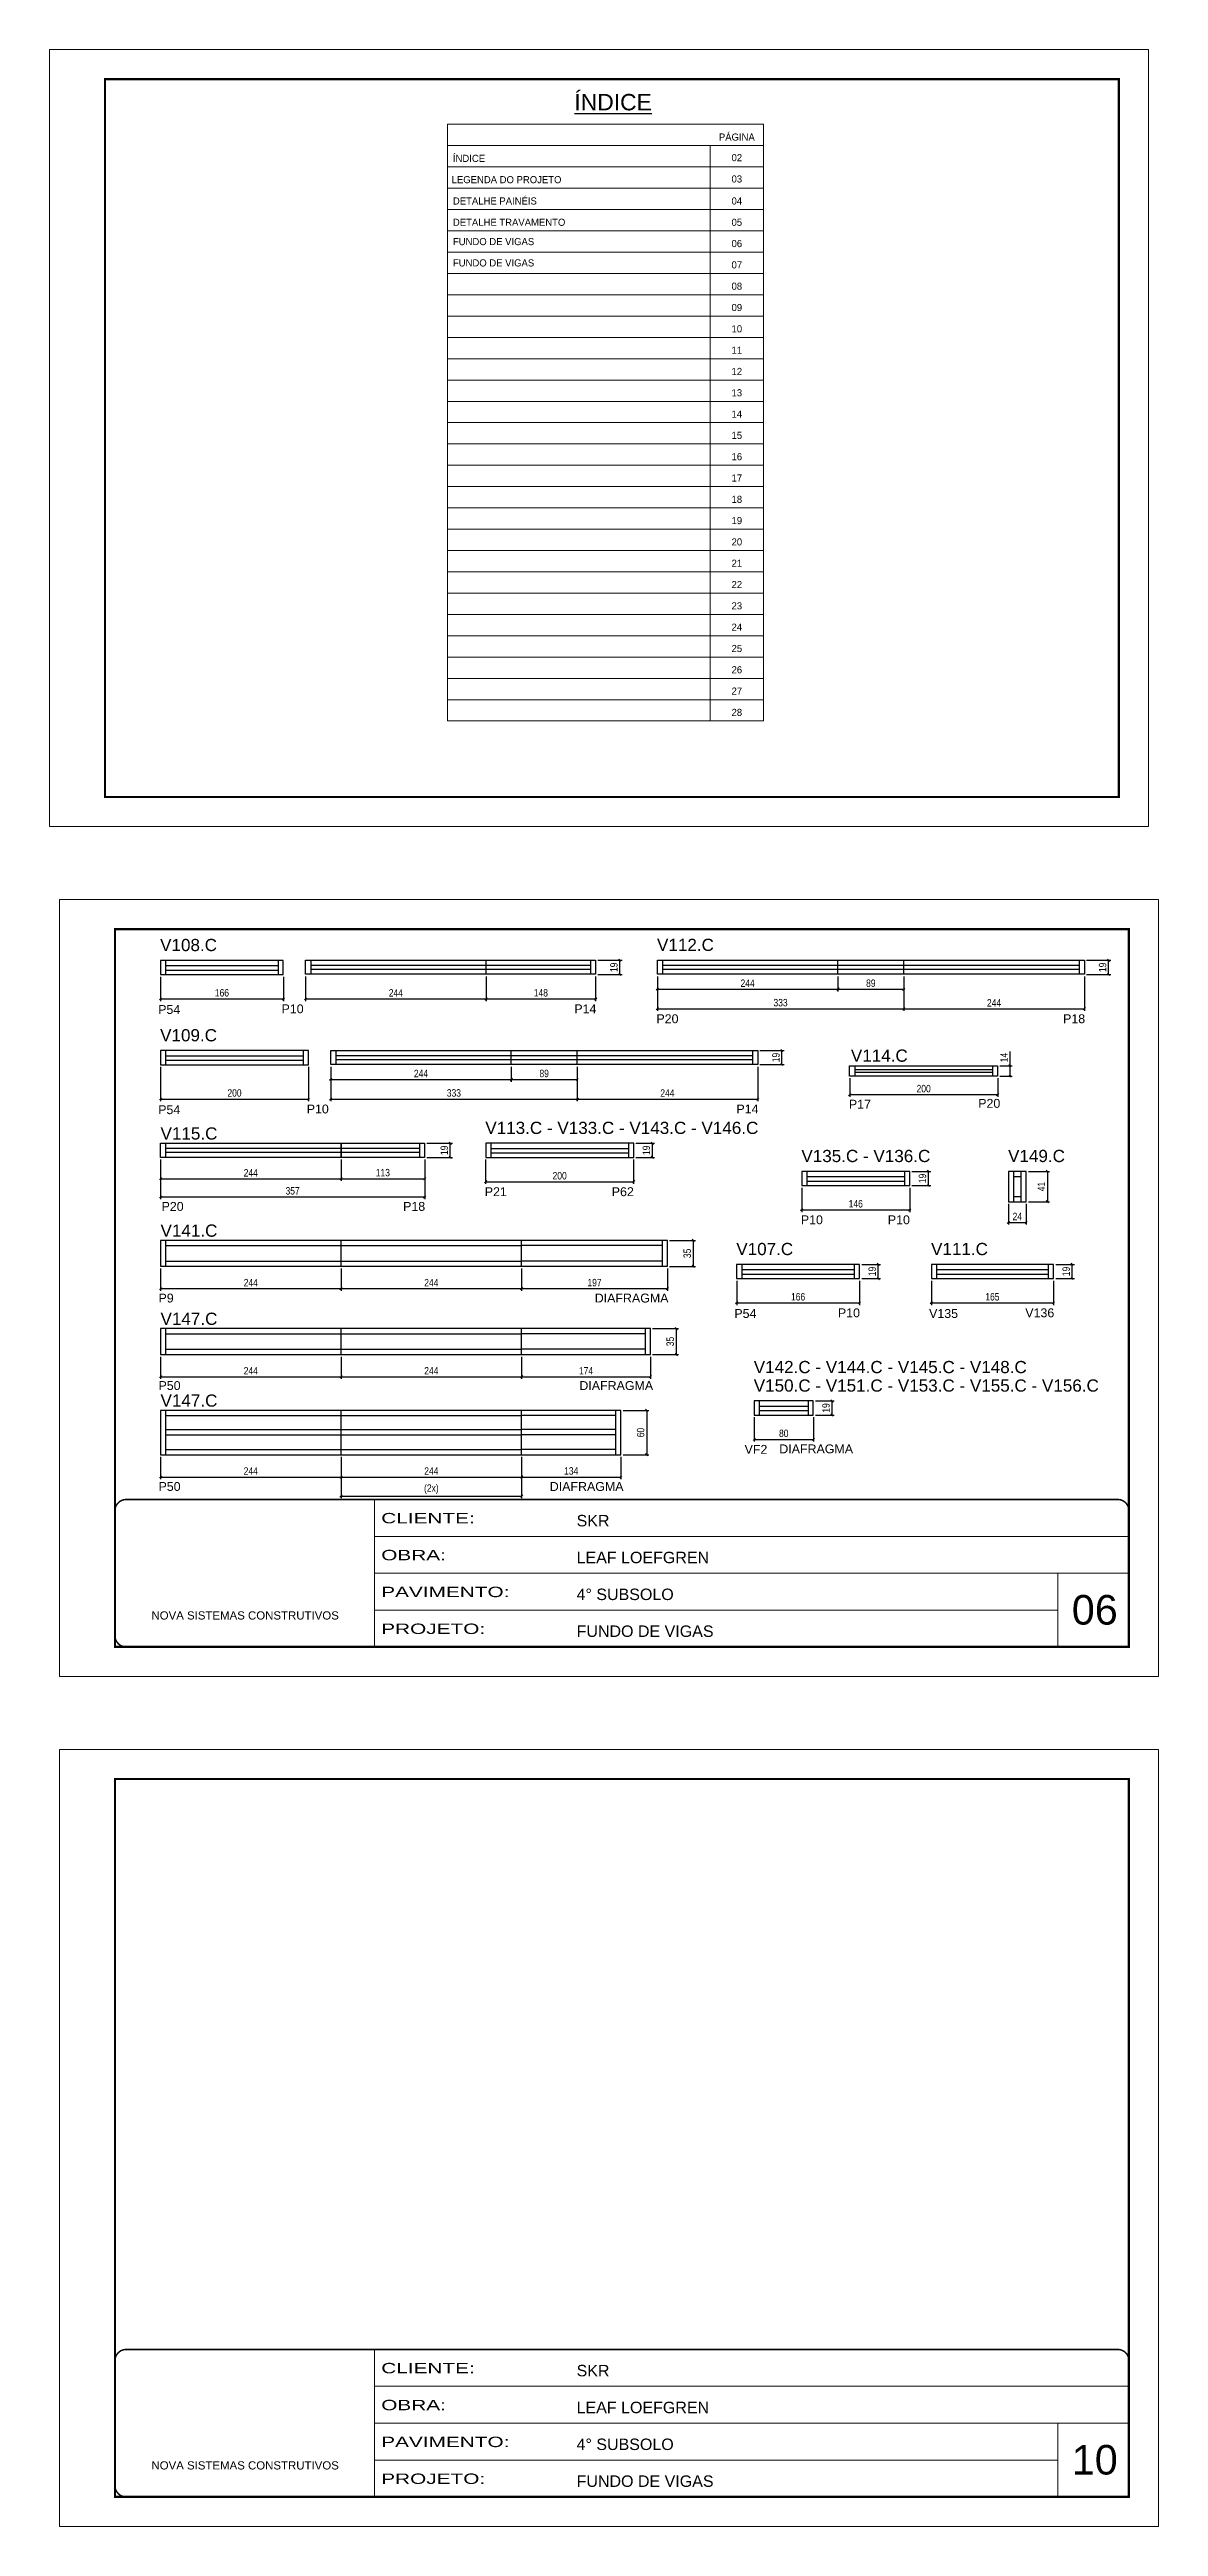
# Model space of a CAD drawing. Header units: millimetres. Extents: x 1959 to 8212, y 239 to 4735.
# Drawn here: x 3544 to 5042, y 1388 to 4735 of the extents above; entities that cross this region are included whole.
import ezdxf
from ezdxf.enums import TextEntityAlignment as Align

# ---------------------------------------------------------------- set-up
doc = ezdxf.new("R2010")
doc.units = ezdxf.units.MM
doc.linetypes.add('CONTINUO', pattern=[0])
doc.linetypes.add('DASHED', pattern=[0.75, 0.5, -0.25])
for name, color, linetype in [('5', 5, 'Continuous'), ('COTA', 241, 'Continuous'), ('NOMENCLATURA', 7, 'Continuous'), ('Painéis', 200, 'Continuous'), ('SARR_2.2x7', 40, 'Continuous'), ('SARR_EDITAR', 141, 'Continuous')]:
    doc.layers.add(name, color=color, linetype=linetype)
for name, color, linetype, lineweight in [('CARIMBO', 255, 'Continuous', 9), ('Folhas', 255, 'Continuous', 9), ('SARRAFO DE PRESSAO', 251, 'DASHED', 9)]:
    doc.layers.add(name, color=color, linetype=linetype, lineweight=lineweight)
doc.styles.add('ARIAL', font='arial.ttf')
doc.styles.add('COTA TECNICA', font='techl___.ttf', dxfattribs={"height": 10})
doc.styles.add('COTA TECNICA-50', font='techl___.ttf', dxfattribs={"height": 10})
doc.styles.get("Standard").update_dxf_attribs({"font": 'arial.ttf'})
doc.styles.add('Tecnologia', font='')
doc.styles.get('Tecnologia').set_extended_font_data('Forgotten Futurist')
doc.dimstyles.new('COTA PAINEL-50', dxfattribs={"dimtxt": 10, "dimasz": 3, "dimexe": 3, "dimexo": 3, "dimgap": 3, "dimtad": 1, "dimdec": 1, "dimzin": 12, "dimdsep": 46, "dimtxsty": 'COTA TECNICA-50', "dimblk1": 'OBLIQUE', "dimblk2": 'OBLIQUE', "dimsah": 1, "dimcen": 0.9, "dimclrd": 4, "dimclre": 4, "dimclrt": 240, "dimadec": 1, "dimazin": 3, "dimtfac": 1, "dimtdec": 1, "dimtmove": 0, "dimatfit": 3, "dimfxl": 1, "dimtolj": 1, "dimtzin": 12, "dimarcsym": 0})
doc.dimstyles.new('PAINEL', dxfattribs={"dimtxt": 10, "dimasz": 3, "dimexe": 3, "dimexo": 3, "dimgap": 3, "dimtad": 1, "dimdec": 1, "dimzin": 12, "dimdsep": 46, "dimtxsty": 'COTA TECNICA', "dimblk1": 'OBLIQUE', "dimblk2": 'OBLIQUE', "dimsah": 1, "dimcen": 0.9, "dimclrd": 4, "dimclre": 4, "dimclrt": 240, "dimadec": 1, "dimazin": 3, "dimtfac": 1, "dimtdec": 1, "dimtmove": 0, "dimatfit": 3, "dimfxl": 1, "dimtolj": 1, "dimtzin": 12, "dimarcsym": 0})

msp = doc.modelspace()

# ---------------------------------------------------------------- texts
at = {"color": 0, "linetype": 'Continuous', "ltscale": 5, "style": 'ARIAL'}
msp.add_text('%%UÍNDICE', height=22.118, dxfattribs=at).set_placement((4305.35, 4653.07), align=Align.CENTER)
at = {"layer": '5', "linetype": 'Continuous'}
for s, rotation, p in [('P54', 359.99996, (3690.58, 3431.96)), ('P10', 359.99996, (3857.3, 3432.91)), ('P14', 359.99996, (4252.93, 3432.91)), ('P20', 359.99996, (4363.87, 3419.5)), ('P18', 359.99996, (4913.39, 3419.5)), ('P17', 359.99996, (4623.94, 3303.99)), ('P20', 359.99996, (4798.72, 3305.14)), ('P54', 359.99996, (3690.58, 3296.6)), ('P10', 359.99996, (3891.3, 3297.55)), ('P14', 359.99996, (4471.93, 3297.55)), ('P21', 0.00004, (4131.91, 3185.77)), ('P62', 0.00004, (4303.46, 3185.77)), ('P20', 359.99996, (3695.17, 3165.91)), ('P18', 359.99996, (4021.55, 3165.91)), ('P10', 0.00004, (4559, 3147.8)), ('P10', 0.00004, (4676.54, 3147.8)), ('P9', 359.99996, (3691.03, 3042.07)), ('DIAFRAGMA', 359.99996, (4280.49, 3042.07)), ('P54', 359.99996, (4469.17, 3021.14)), ('P10', 359.99996, (4609.12, 3022.09)), ('V135', 359.99996, (4732.31, 3021.14)), ('V136', 359.99996, (4862.31, 3022.09)), ('P50', 359.99996, (3691.03, 2923.82)), ('DIAFRAGMA', 359.99996, (4259.74, 2923.82)), ('VF2', 0.00004, (4483.01, 2837.57)), ('DIAFRAGMA', 359.99996, (4529.92, 2838.25)), ('P50', 359.99996, (3691.03, 2787.41)), ('DIAFRAGMA', 359.99996, (4219.74, 2787.41))]:
    msp.add_text(s, height=12, rotation=rotation, dxfattribs=at).set_placement(p)
at = {"layer": 'CARIMBO', "style": 'Tecnologia'}
for s, p in [('PÁGINA', (4472.53, 4612.18)), ('02', (4472.53, 4584.35)), ('03', (4472.53, 4555.55)), ('04', (4472.53, 4525.79)), ('05', (4472.53, 4496.99)), ('06', (4472.53, 4468.2)), ('07', (4472.53, 4439.4)), ('08', (4472.53, 4410.61)), ('09', (4472.53, 4381.81)), ('10', (4472.53, 4353.01)), ('11', (4472.53, 4324.22)), ('12', (4472.53, 4295.42)), ('13', (4472.53, 4266.62)), ('14', (4472.53, 4237.83)), ('15', (4472.53, 4209.03)), ('16', (4472.53, 4180.24)), ('17', (4472.53, 4151.44)), ('18', (4472.53, 4122.64)), ('19', (4472.53, 4093.85)), ('20', (4472.53, 4065.05)), ('21', (4472.53, 4036.25)), ('22', (4472.53, 4007.46)), ('23', (4472.53, 3978.66)), ('24', (4472.53, 3949.87)), ('25', (4472.53, 3921.07)), ('26', (4472.53, 3892.27)), ('27', (4472.53, 3863.48)), ('28', (4472.53, 3834.68))]:
    msp.add_text(s, height=9.599, dxfattribs=at).set_placement(p, align=Align.CENTER)
at = {"layer": 'CARIMBO'}
for s, height, style, p in [('ÍNDICE', 9.599, 'Tecnologia', (4088.86, 4583.38)), ('LEGENDA DO PROJETO', 9.5987, 'Tecnologia', (4087.15, 4554.59)), ('DETALHE PAINÉIS', 9.5987, 'Tecnologia', (4088.86, 4525.79)), ('DETALHE TRAVAMENTO', 9.5987, 'Tecnologia', (4088.86, 4496.99)), ('FUNDO DE VIGAS', 9.5987, 'Tecnologia', (4088.86, 4470.87)), ('FUNDO DE VIGAS', 9.5987, 'Tecnologia', (4088.86, 4442.08)), ('06', 40, 'ARIAL', (4925.13, 2606.79)), ('10', 40, 'ARIAL', (4925.13, 1458.21))]:
    msp.add_text(s, height=height, dxfattribs=dict(at, style=style)).set_placement(p)
at = {"layer": 'NOMENCLATURA', "linetype": 'Continuous'}
for s, p in [('V108.C', (3693.2, 3516.91)), ('V112.C', (4364.66, 3517.11)), ('V109.C', (3693.2, 3394.96)), ('V114.C', (4626.61, 3367.41)), ('V113.C - V133.C - V143.C - V146.C', (4132.66, 3269.77)), ('V115.C', (3693.74, 3262.2)), ('V135.C - V136.C', (4559.75, 3231.8)), ('V149.C', (4839.03, 3231.8)), ('V141.C', (3693.74, 3130.95)), ('V107.C', (4471.79, 3106.09)), ('V111.C', (4734.94, 3106.09)), ('V147.C', (3693.74, 3011.82)), ('V142.C - V144.C - V145.C - V148.C', (4495.39, 2946.57)), ('V147.C', (3693.74, 2901.28)), ('V150.C - V151.C - V153.C - V155.C - V156.C', (4495.39, 2921.57))]:
    msp.add_text(s, height=16.5, dxfattribs=at).set_placement(p)

# ---------------------------------------------------------------- blocks, each defined once
blk = doc.blocks.new('9999999999')
at = {"color": 30, "linetype": 'CONTINUO'}
for p, q in [((98564.6, 34230.2), (98564.6, 34429.4)), ((98564.6, 34379.6), (99584, 34379.6)), ((98564.6, 34329.8), (99488, 34329.8)), ((99584, 34329.8), (99488, 34329.8)), ((99488, 34329.8), (99488, 34230.2)), ((98564.6, 34280), (99488, 34280))]:
    blk.add_line(p, q, dxfattribs=at)
at = {"color": 30, "linetype": 'CONTINUO', "const_width": 2}
blk.add_lwpolyline([(99584, 34230.2), (99584, 34414.4, 0.414214), (99569, 34429.4), (98229, 34429.4, 0.414214), (98214, 34414.4), (98214, 34245.2, 0.414214), (98229, 34230.2), (99584, 34230.2)], format="xyb", dxfattribs=at)
at = {"layer": 'Folhas'}
blk.add_lwpolyline([(98139, 34190.2), (99624, 34190.2), (99624, 35240.2), (98139, 35240.2)], close=True, dxfattribs=at)
at = {"layer": 'Folhas', "color": 30, "const_width": 3}
blk.add_lwpolyline([(98214, 34230.2), (99584, 34230.2), (99584, 35200.2), (98214, 35200.2)], close=True, dxfattribs=at)
at = {"color": 7, "linetype": 'Continuous', "ltscale": 5, "style": 'ARIAL'}
for s, height, p in [('SKR', 15.48, (98837.7, 34393.1)), ('LEAF LOEFGREN', 15.483, (98837.7, 34343.3)), ('4° SUBSOLO', 15.48, (98837.7, 34293.5)), ('NOVA SISTEMAS CONSTRUTIVOS', 11.059, (98263.2, 34267.2)), ('FUNDO DE VIGAS', 15.483, (98837.7, 34243.7))]:
    blk.add_text(s, height=height, dxfattribs=at).set_placement(p)
at = {"layer": 'Folhas', "color": 7, "style": 'Tecnologia', "width": 1.5}
for s, p in [('CLIENTE:', (98573.7, 34397.2)), ('OBRA:', (98573.7, 34347.3)), ('PAVIMENTO:', (98573.7, 34297.5)), ('PROJETO:', (98573.7, 34247.7))]:
    blk.add_text(s, height=14, dxfattribs=at).set_placement(p)
blk = doc.blocks.new('_Oblique')
at = {"color": 0, "linetype": 'ByBlock', "lineweight": -2}
blk.add_line((-0.5, -0.5), (0.5, 0.5), dxfattribs=at)
blk = doc.blocks.new('*D11')
at = {"layer": 'COTA', "color": 4, "lineweight": -2, "transparency": 16777216}
for p, q in [((4641.3, 3093.5), (4666.6, 3093.5)), ((4663.6, 3074.5), (4663.6, 3093.5)), ((4641.3, 3074.5), (4666.6, 3074.5))]:
    blk.add_line(p, q, dxfattribs=at)
at = {"layer": 'Defpoints', "color": 0, "transparency": 16777216}
for p in [(4638.3, 3093.5), (4663.6, 3093.5), (4638.3, 3074.5)]:
    blk.add_point(p, dxfattribs=at)
at = {"layer": 'COTA', "color": 4, "lineweight": -2, "transparency": 16777216, "xscale": 3, "yscale": 3, "zscale": 3}
for p, rotation in [((4663.6, 3093.5), 90), ((4663.6, 3074.5), 270)]:
    blk.add_blockref('_Oblique', p, dxfattribs=dict(at, rotation=rotation))
at = {"layer": 'COTA', "color": 240, "transparency": 16777216, "insert": (4655.5, 3084), "char_height": 10, "attachment_point": 5, "rotation": 90, "style": 'COTA TECNICA'}
blk.add_mtext('\\A1;19', dxfattribs=at)
blk = doc.blocks.new('*D12')
at = {"layer": 'COTA', "color": 4, "linetype": 'ByBlock', "lineweight": -2, "transparency": 16777216}
for p, q in [((4472.3, 3071.5), (4472.3, 3038.6)), ((4638.3, 3071.5), (4638.3, 3038.6)), ((4472.3, 3041.6), (4638.3, 3041.6))]:
    blk.add_line(p, q, dxfattribs=at)
at = {"layer": 'Defpoints', "color": 0, "linetype": 'ByBlock', "transparency": 16777216}
for p in [(4472.3, 3074.5), (4638.3, 3074.5), (4638.3, 3041.6)]:
    blk.add_point(p, dxfattribs=at)
at = {"layer": 'COTA', "color": 4, "linetype": 'ByBlock', "lineweight": -2, "transparency": 16777216, "xscale": 3, "yscale": 3, "zscale": 3, "rotation": 180}
blk.add_blockref('_Oblique', (4472.3, 3041.6), dxfattribs=at)
at = {"layer": 'COTA', "color": 4, "linetype": 'ByBlock', "lineweight": -2, "transparency": 16777216, "xscale": 3, "yscale": 3, "zscale": 3}
blk.add_blockref('_Oblique', (4638.3, 3041.6), dxfattribs=at)
at = {"layer": 'COTA', "color": 240, "linetype": 'ByBlock', "transparency": 16777216, "insert": (4555.3, 3049.7), "char_height": 10, "attachment_point": 5, "style": 'COTA TECNICA-50'}
blk.add_mtext('\\A1;166', dxfattribs=at)
blk = doc.blocks.new('*D13')
at = {"layer": 'COTA', "color": 4, "linetype": 'ByBlock', "lineweight": -2, "transparency": 16777216}
for p, q in [((3693.7, 3482.3), (3693.7, 3449.4)), ((3859.7, 3482.3), (3859.7, 3449.4)), ((3693.7, 3452.4), (3859.7, 3452.4))]:
    blk.add_line(p, q, dxfattribs=at)
at = {"layer": 'Defpoints', "color": 0, "linetype": 'ByBlock', "transparency": 16777216}
for p in [(3693.7, 3485.3), (3859.7, 3485.3), (3859.7, 3452.4)]:
    blk.add_point(p, dxfattribs=at)
at = {"layer": 'COTA', "color": 4, "linetype": 'ByBlock', "lineweight": -2, "transparency": 16777216, "xscale": 3, "yscale": 3, "zscale": 3, "rotation": 180}
blk.add_blockref('_Oblique', (3693.7, 3452.4), dxfattribs=at)
at = {"layer": 'COTA', "color": 4, "linetype": 'ByBlock', "lineweight": -2, "transparency": 16777216, "xscale": 3, "yscale": 3, "zscale": 3}
blk.add_blockref('_Oblique', (3859.7, 3452.4), dxfattribs=at)
at = {"layer": 'COTA', "color": 240, "linetype": 'ByBlock', "transparency": 16777216, "insert": (3776.7, 3460.5), "char_height": 10, "attachment_point": 5, "style": 'COTA TECNICA-50'}
blk.add_mtext('\\A1;166', dxfattribs=at)
blk = doc.blocks.new('*D14')
at = {"layer": 'COTA', "color": 4, "linetype": 'ByBlock', "lineweight": -2, "transparency": 16777216}
for p, q in [((3889.7, 3482.5), (3889.7, 3449.4)), ((4133.7, 3482.5), (4133.7, 3449.4)), ((3889.7, 3452.4), (4133.7, 3452.4))]:
    blk.add_line(p, q, dxfattribs=at)
at = {"layer": 'Defpoints', "color": 0, "linetype": 'ByBlock', "transparency": 16777216}
for p in [(3889.7, 3485.5), (4133.7, 3485.5), (4133.7, 3452.4)]:
    blk.add_point(p, dxfattribs=at)
at = {"layer": 'COTA', "color": 4, "linetype": 'ByBlock', "lineweight": -2, "transparency": 16777216, "xscale": 3, "yscale": 3, "zscale": 3, "rotation": 180}
blk.add_blockref('_Oblique', (3889.7, 3452.4), dxfattribs=at)
at = {"layer": 'COTA', "color": 4, "linetype": 'ByBlock', "lineweight": -2, "transparency": 16777216, "xscale": 3, "yscale": 3, "zscale": 3}
blk.add_blockref('_Oblique', (4133.7, 3452.4), dxfattribs=at)
at = {"layer": 'COTA', "color": 240, "linetype": 'ByBlock', "transparency": 16777216, "insert": (4011.7, 3460.4), "char_height": 10, "attachment_point": 5, "style": 'COTA TECNICA-50'}
blk.add_mtext('\\A1;244', dxfattribs=at)
blk = doc.blocks.new('*D15')
at = {"layer": 'COTA', "color": 4, "linetype": 'ByBlock', "lineweight": -2, "transparency": 16777216}
for p, q in [((4133.7, 3482.5), (4133.7, 3449.4)), ((4281.7, 3482.5), (4281.7, 3449.4)), ((4133.7, 3452.4), (4281.7, 3452.4))]:
    blk.add_line(p, q, dxfattribs=at)
at = {"layer": 'Defpoints', "color": 0, "linetype": 'ByBlock', "transparency": 16777216}
for p in [(4133.7, 3485.5), (4281.7, 3485.5), (4281.7, 3452.4)]:
    blk.add_point(p, dxfattribs=at)
at = {"layer": 'COTA', "color": 4, "linetype": 'ByBlock', "lineweight": -2, "transparency": 16777216, "xscale": 3, "yscale": 3, "zscale": 3, "rotation": 180}
blk.add_blockref('_Oblique', (4133.7, 3452.4), dxfattribs=at)
at = {"layer": 'COTA', "color": 4, "linetype": 'ByBlock', "lineweight": -2, "transparency": 16777216, "xscale": 3, "yscale": 3, "zscale": 3}
blk.add_blockref('_Oblique', (4281.7, 3452.4), dxfattribs=at)
at = {"layer": 'COTA', "color": 240, "linetype": 'ByBlock', "transparency": 16777216, "insert": (4207.7, 3460.5), "char_height": 10, "attachment_point": 5, "style": 'COTA TECNICA-50'}
blk.add_mtext('\\A1;148', dxfattribs=at)
blk = doc.blocks.new('*D16')
at = {"layer": 'COTA', "color": 4, "lineweight": -2, "transparency": 16777216}
for p, q in [((4284.7, 3504.5), (4317.4, 3504.5)), ((4284.7, 3485.5), (4317.4, 3485.5)), ((4314.4, 3485.5), (4314.4, 3504.5))]:
    blk.add_line(p, q, dxfattribs=at)
at = {"layer": 'Defpoints', "color": 0, "transparency": 16777216}
for p in [(4281.7, 3504.5), (4281.7, 3485.5), (4314.4, 3504.5)]:
    blk.add_point(p, dxfattribs=at)
at = {"layer": 'COTA', "color": 4, "lineweight": -2, "transparency": 16777216, "xscale": 3, "yscale": 3, "zscale": 3}
for p, rotation in [((4314.4, 3504.5), 90), ((4314.4, 3485.5), 270)]:
    blk.add_blockref('_Oblique', p, dxfattribs=dict(at, rotation=rotation))
at = {"layer": 'COTA', "color": 240, "transparency": 16777216, "insert": (4306.4, 3495), "char_height": 10, "attachment_point": 5, "rotation": 90, "style": 'COTA TECNICA'}
blk.add_mtext('\\A1;19', dxfattribs=at)
blk = doc.blocks.new('*D19')
at = {"layer": 'COTA', "color": 4, "linetype": 'ByBlock', "lineweight": -2, "transparency": 16777216}
for p, q in [((3693.7, 3360.4), (3693.7, 3314)), ((3893.7, 3360.4), (3893.7, 3314)), ((3693.7, 3317), (3893.7, 3317))]:
    blk.add_line(p, q, dxfattribs=at)
at = {"layer": 'Defpoints', "color": 0, "linetype": 'ByBlock', "transparency": 16777216}
for p in [(3693.7, 3363.4), (3893.7, 3363.4), (3893.7, 3317)]:
    blk.add_point(p, dxfattribs=at)
at = {"layer": 'COTA', "color": 4, "linetype": 'ByBlock', "lineweight": -2, "transparency": 16777216, "xscale": 3, "yscale": 3, "zscale": 3, "rotation": 180}
blk.add_blockref('_Oblique', (3693.7, 3317), dxfattribs=at)
at = {"layer": 'COTA', "color": 4, "linetype": 'ByBlock', "lineweight": -2, "transparency": 16777216, "xscale": 3, "yscale": 3, "zscale": 3}
blk.add_blockref('_Oblique', (3893.7, 3317), dxfattribs=at)
at = {"layer": 'COTA', "color": 240, "linetype": 'ByBlock', "transparency": 16777216, "insert": (3793.7, 3325.1), "char_height": 10, "attachment_point": 5, "style": 'COTA TECNICA-50'}
blk.add_mtext('\\A1;200', dxfattribs=at)
blk = doc.blocks.new('*D17')
at = {"layer": 'COTA', "color": 4, "linetype": 'ByBlock', "lineweight": -2, "transparency": 16777216}
for p, q in [((3923.7, 3360.6), (3923.7, 3314)), ((4256.7, 3360.6), (4256.7, 3314)), ((3923.7, 3317), (4256.7, 3317))]:
    blk.add_line(p, q, dxfattribs=at)
at = {"layer": 'Defpoints', "color": 0, "linetype": 'ByBlock', "transparency": 16777216}
for p in [(3923.7, 3363.6), (4256.7, 3363.6), (4256.7, 3317)]:
    blk.add_point(p, dxfattribs=at)
at = {"layer": 'COTA', "color": 4, "linetype": 'ByBlock', "lineweight": -2, "transparency": 16777216, "xscale": 3, "yscale": 3, "zscale": 3, "rotation": 180}
blk.add_blockref('_Oblique', (3923.7, 3317), dxfattribs=at)
at = {"layer": 'COTA', "color": 4, "linetype": 'ByBlock', "lineweight": -2, "transparency": 16777216, "xscale": 3, "yscale": 3, "zscale": 3}
blk.add_blockref('_Oblique', (4256.7, 3317), dxfattribs=at)
at = {"layer": 'COTA', "color": 240, "linetype": 'ByBlock', "transparency": 16777216, "insert": (4090.2, 3325.2), "char_height": 10, "attachment_point": 5, "style": 'COTA TECNICA-50'}
blk.add_mtext('\\A1;333', dxfattribs=at)
blk = doc.blocks.new('*D18')
at = {"layer": 'COTA', "color": 4, "linetype": 'ByBlock', "lineweight": -2, "transparency": 16777216}
for p, q in [((4256.7, 3360.6), (4256.7, 3314)), ((4500.7, 3360.6), (4500.7, 3314)), ((4256.7, 3317), (4500.7, 3317))]:
    blk.add_line(p, q, dxfattribs=at)
at = {"layer": 'Defpoints', "color": 0, "linetype": 'ByBlock', "transparency": 16777216}
for p in [(4256.7, 3363.6), (4500.7, 3363.6), (4500.7, 3317)]:
    blk.add_point(p, dxfattribs=at)
at = {"layer": 'COTA', "color": 4, "linetype": 'ByBlock', "lineweight": -2, "transparency": 16777216, "xscale": 3, "yscale": 3, "zscale": 3, "rotation": 180}
blk.add_blockref('_Oblique', (4256.7, 3317), dxfattribs=at)
at = {"layer": 'COTA', "color": 4, "linetype": 'ByBlock', "lineweight": -2, "transparency": 16777216, "xscale": 3, "yscale": 3, "zscale": 3}
blk.add_blockref('_Oblique', (4500.7, 3317), dxfattribs=at)
at = {"layer": 'COTA', "color": 240, "linetype": 'ByBlock', "transparency": 16777216, "insert": (4378.7, 3325.1), "char_height": 10, "attachment_point": 5, "style": 'COTA TECNICA-50'}
blk.add_mtext('\\A1;244', dxfattribs=at)
blk = doc.blocks.new('*D20')
at = {"layer": 'COTA', "color": 4, "lineweight": -2, "transparency": 16777216}
for p, q in [((4503.7, 3382.6), (4536.4, 3382.6)), ((4533.4, 3363.6), (4533.4, 3382.6)), ((4503.7, 3363.6), (4536.4, 3363.6))]:
    blk.add_line(p, q, dxfattribs=at)
at = {"layer": 'Defpoints', "color": 0, "transparency": 16777216}
for p in [(4500.7, 3382.6), (4533.4, 3382.6), (4500.7, 3363.6)]:
    blk.add_point(p, dxfattribs=at)
at = {"layer": 'COTA', "color": 4, "lineweight": -2, "transparency": 16777216, "xscale": 3, "yscale": 3, "zscale": 3}
for p, rotation in [((4533.4, 3382.6), 90), ((4533.4, 3363.6), 270)]:
    blk.add_blockref('_Oblique', p, dxfattribs=dict(at, rotation=rotation))
at = {"layer": 'COTA', "color": 240, "transparency": 16777216, "insert": (4525.4, 3373.1), "char_height": 10, "attachment_point": 5, "rotation": 90, "style": 'COTA TECNICA'}
blk.add_mtext('\\A1;19', dxfattribs=at)
blk = doc.blocks.new('*D21')
at = {"layer": 'COTA', "color": 4, "lineweight": -2, "transparency": 16777216}
for p, q in [((3923.7, 3360.6), (3923.7, 3340.4)), ((4167.7, 3360.6), (4167.7, 3340.4)), ((3923.7, 3343.4), (4167.7, 3343.4))]:
    blk.add_line(p, q, dxfattribs=at)
at = {"layer": 'Defpoints', "color": 0, "transparency": 16777216}
for p in [(3923.7, 3363.6), (4167.7, 3363.6), (4167.7, 3343.4)]:
    blk.add_point(p, dxfattribs=at)
at = {"layer": 'COTA', "color": 4, "lineweight": -2, "transparency": 16777216, "xscale": 3, "yscale": 3, "zscale": 3, "rotation": 180}
blk.add_blockref('_Oblique', (3923.7, 3343.4), dxfattribs=at)
at = {"layer": 'COTA', "color": 4, "lineweight": -2, "transparency": 16777216, "xscale": 3, "yscale": 3, "zscale": 3}
blk.add_blockref('_Oblique', (4167.7, 3343.4), dxfattribs=at)
at = {"layer": 'COTA', "color": 240, "transparency": 16777216, "insert": (4045.7, 3351.5), "char_height": 10, "attachment_point": 5, "style": 'COTA TECNICA'}
blk.add_mtext('\\A1;244', dxfattribs=at)
blk = doc.blocks.new('*D22')
at = {"layer": 'COTA', "color": 4, "lineweight": -2, "transparency": 16777216}
for p, q in [((4167.7, 3360.6), (4167.7, 3340.4)), ((4256.7, 3360.6), (4256.7, 3340.4)), ((4167.7, 3343.4), (4256.7, 3343.4))]:
    blk.add_line(p, q, dxfattribs=at)
at = {"layer": 'Defpoints', "color": 0, "transparency": 16777216}
for p in [(4167.7, 3363.6), (4256.7, 3363.6), (4256.7, 3343.4)]:
    blk.add_point(p, dxfattribs=at)
at = {"layer": 'COTA', "color": 4, "lineweight": -2, "transparency": 16777216, "xscale": 3, "yscale": 3, "zscale": 3, "rotation": 180}
blk.add_blockref('_Oblique', (4167.7, 3343.4), dxfattribs=at)
at = {"layer": 'COTA', "color": 4, "lineweight": -2, "transparency": 16777216, "xscale": 3, "yscale": 3, "zscale": 3}
blk.add_blockref('_Oblique', (4256.7, 3343.4), dxfattribs=at)
at = {"layer": 'COTA', "color": 240, "transparency": 16777216, "insert": (4212.2, 3351.5), "char_height": 10, "attachment_point": 5, "style": 'COTA TECNICA'}
blk.add_mtext('\\A1;89', dxfattribs=at)
blk = doc.blocks.new('*D23')
at = {"layer": 'COTA', "color": 4, "lineweight": -2, "transparency": 16777216}
for p, q in [((4903.4, 3093.5), (4928.7, 3093.5)), ((4925.7, 3074.5), (4925.7, 3093.5)), ((4903.4, 3074.5), (4928.7, 3074.5))]:
    blk.add_line(p, q, dxfattribs=at)
at = {"layer": 'Defpoints', "color": 0, "transparency": 16777216}
for p in [(4900.4, 3093.5), (4925.7, 3093.5), (4900.4, 3074.5)]:
    blk.add_point(p, dxfattribs=at)
at = {"layer": 'COTA', "color": 4, "lineweight": -2, "transparency": 16777216, "xscale": 3, "yscale": 3, "zscale": 3}
for p, rotation in [((4925.7, 3093.5), 90), ((4925.7, 3074.5), 270)]:
    blk.add_blockref('_Oblique', p, dxfattribs=dict(at, rotation=rotation))
at = {"layer": 'COTA', "color": 240, "transparency": 16777216, "insert": (4917.6, 3084), "char_height": 10, "attachment_point": 5, "rotation": 90, "style": 'COTA TECNICA'}
blk.add_mtext('\\A1;19', dxfattribs=at)
blk = doc.blocks.new('*D24')
at = {"layer": 'COTA', "color": 4, "linetype": 'ByBlock', "lineweight": -2, "transparency": 16777216}
for p, q in [((4735.4, 3071.5), (4735.4, 3038.6)), ((4900.4, 3071.5), (4900.4, 3038.6)), ((4735.4, 3041.6), (4900.4, 3041.6))]:
    blk.add_line(p, q, dxfattribs=at)
at = {"layer": 'Defpoints', "color": 0, "linetype": 'ByBlock', "transparency": 16777216}
for p in [(4735.4, 3074.5), (4900.4, 3074.5), (4900.4, 3041.6)]:
    blk.add_point(p, dxfattribs=at)
at = {"layer": 'COTA', "color": 4, "linetype": 'ByBlock', "lineweight": -2, "transparency": 16777216, "xscale": 3, "yscale": 3, "zscale": 3, "rotation": 180}
blk.add_blockref('_Oblique', (4735.4, 3041.6), dxfattribs=at)
at = {"layer": 'COTA', "color": 4, "linetype": 'ByBlock', "lineweight": -2, "transparency": 16777216, "xscale": 3, "yscale": 3, "zscale": 3}
blk.add_blockref('_Oblique', (4900.4, 3041.6), dxfattribs=at)
at = {"layer": 'COTA', "color": 240, "linetype": 'ByBlock', "transparency": 16777216, "insert": (4817.9, 3049.7), "char_height": 10, "attachment_point": 5, "style": 'COTA TECNICA-50'}
blk.add_mtext('\\A1;165', dxfattribs=at)
blk = doc.blocks.new('*D25')
at = {"layer": 'COTA', "color": 4, "linetype": 'ByBlock', "lineweight": -2, "transparency": 16777216}
for p, q in [((4365.1, 3482.5), (4365.1, 3436)), ((4698.1, 3482.5), (4698.1, 3436)), ((4365.1, 3439), (4698.1, 3439))]:
    blk.add_line(p, q, dxfattribs=at)
at = {"layer": 'Defpoints', "color": 0, "linetype": 'ByBlock', "transparency": 16777216}
for p in [(4365.1, 3485.5), (4698.1, 3485.5), (4698.1, 3439)]:
    blk.add_point(p, dxfattribs=at)
at = {"layer": 'COTA', "color": 4, "linetype": 'ByBlock', "lineweight": -2, "transparency": 16777216, "xscale": 3, "yscale": 3, "zscale": 3, "rotation": 180}
blk.add_blockref('_Oblique', (4365.1, 3439), dxfattribs=at)
at = {"layer": 'COTA', "color": 4, "linetype": 'ByBlock', "lineweight": -2, "transparency": 16777216, "xscale": 3, "yscale": 3, "zscale": 3}
blk.add_blockref('_Oblique', (4698.1, 3439), dxfattribs=at)
at = {"layer": 'COTA', "color": 240, "linetype": 'ByBlock', "transparency": 16777216, "insert": (4531.6, 3447.2), "char_height": 10, "attachment_point": 5, "style": 'COTA TECNICA-50'}
blk.add_mtext('\\A1;333', dxfattribs=at)
blk = doc.blocks.new('*D26')
at = {"layer": 'COTA', "color": 4, "linetype": 'ByBlock', "lineweight": -2, "transparency": 16777216}
for p, q in [((4698.1, 3482.5), (4698.1, 3436)), ((4942.1, 3482.5), (4942.1, 3436)), ((4698.1, 3439), (4942.1, 3439))]:
    blk.add_line(p, q, dxfattribs=at)
at = {"layer": 'Defpoints', "color": 0, "linetype": 'ByBlock', "transparency": 16777216}
for p in [(4698.1, 3485.5), (4942.1, 3485.5), (4942.1, 3439)]:
    blk.add_point(p, dxfattribs=at)
at = {"layer": 'COTA', "color": 4, "linetype": 'ByBlock', "lineweight": -2, "transparency": 16777216, "xscale": 3, "yscale": 3, "zscale": 3, "rotation": 180}
blk.add_blockref('_Oblique', (4698.1, 3439), dxfattribs=at)
at = {"layer": 'COTA', "color": 4, "linetype": 'ByBlock', "lineweight": -2, "transparency": 16777216, "xscale": 3, "yscale": 3, "zscale": 3}
blk.add_blockref('_Oblique', (4942.1, 3439), dxfattribs=at)
at = {"layer": 'COTA', "color": 240, "linetype": 'ByBlock', "transparency": 16777216, "insert": (4820.1, 3447), "char_height": 10, "attachment_point": 5, "style": 'COTA TECNICA-50'}
blk.add_mtext('\\A1;244', dxfattribs=at)
blk = doc.blocks.new('*D27')
at = {"layer": 'COTA', "color": 4, "lineweight": -2, "transparency": 16777216}
for p, q in [((4945.1, 3504.5), (4977.9, 3504.5)), ((4945.1, 3485.5), (4977.9, 3485.5)), ((4974.9, 3485.5), (4974.9, 3504.5))]:
    blk.add_line(p, q, dxfattribs=at)
at = {"layer": 'Defpoints', "color": 0, "transparency": 16777216}
for p in [(4942.1, 3504.5), (4942.1, 3485.5), (4974.9, 3504.5)]:
    blk.add_point(p, dxfattribs=at)
at = {"layer": 'COTA', "color": 4, "lineweight": -2, "transparency": 16777216, "xscale": 3, "yscale": 3, "zscale": 3}
for p, rotation in [((4974.9, 3504.5), 90), ((4974.9, 3485.5), 270)]:
    blk.add_blockref('_Oblique', p, dxfattribs=dict(at, rotation=rotation))
at = {"layer": 'COTA', "color": 240, "transparency": 16777216, "insert": (4966.8, 3495), "char_height": 10, "attachment_point": 5, "rotation": 90, "style": 'COTA TECNICA'}
blk.add_mtext('\\A1;19', dxfattribs=at)
blk = doc.blocks.new('*D28')
at = {"layer": 'COTA', "color": 4, "lineweight": -2, "transparency": 16777216}
for p, q in [((4365.1, 3482.5), (4365.1, 3462.4)), ((4609.1, 3482.5), (4609.1, 3462.4)), ((4365.1, 3465.4), (4609.1, 3465.4))]:
    blk.add_line(p, q, dxfattribs=at)
at = {"layer": 'Defpoints', "color": 0, "transparency": 16777216}
for p in [(4365.1, 3485.5), (4609.1, 3485.5), (4609.1, 3465.4)]:
    blk.add_point(p, dxfattribs=at)
at = {"layer": 'COTA', "color": 4, "lineweight": -2, "transparency": 16777216, "xscale": 3, "yscale": 3, "zscale": 3, "rotation": 180}
blk.add_blockref('_Oblique', (4365.1, 3465.4), dxfattribs=at)
at = {"layer": 'COTA', "color": 4, "lineweight": -2, "transparency": 16777216, "xscale": 3, "yscale": 3, "zscale": 3}
blk.add_blockref('_Oblique', (4609.1, 3465.4), dxfattribs=at)
at = {"layer": 'COTA', "color": 240, "transparency": 16777216, "insert": (4487.1, 3473.5), "char_height": 10, "attachment_point": 5, "style": 'COTA TECNICA'}
blk.add_mtext('\\A1;244', dxfattribs=at)
blk = doc.blocks.new('*D29')
at = {"layer": 'COTA', "color": 4, "lineweight": -2, "transparency": 16777216}
for p, q in [((4609.1, 3482.5), (4609.1, 3462.4)), ((4698.1, 3482.5), (4698.1, 3462.4)), ((4609.1, 3465.4), (4698.1, 3465.4))]:
    blk.add_line(p, q, dxfattribs=at)
at = {"layer": 'Defpoints', "color": 0, "transparency": 16777216}
for p in [(4609.1, 3485.5), (4698.1, 3485.5), (4698.1, 3465.4)]:
    blk.add_point(p, dxfattribs=at)
at = {"layer": 'COTA', "color": 4, "lineweight": -2, "transparency": 16777216, "xscale": 3, "yscale": 3, "zscale": 3, "rotation": 180}
blk.add_blockref('_Oblique', (4609.1, 3465.4), dxfattribs=at)
at = {"layer": 'COTA', "color": 4, "lineweight": -2, "transparency": 16777216, "xscale": 3, "yscale": 3, "zscale": 3}
blk.add_blockref('_Oblique', (4698.1, 3465.4), dxfattribs=at)
at = {"layer": 'COTA', "color": 240, "transparency": 16777216, "insert": (4653.6, 3473.5), "char_height": 10, "attachment_point": 5, "style": 'COTA TECNICA'}
blk.add_mtext('\\A1;89', dxfattribs=at)
blk = doc.blocks.new('*D30')
at = {"layer": 'COTA', "color": 4, "linetype": 'ByBlock', "lineweight": -2, "transparency": 16777216}
for p, q in [((4625, 3345), (4625, 3319.9)), ((4625, 3322.9), (4825, 3322.9)), ((4825, 3345), (4825, 3319.9))]:
    blk.add_line(p, q, dxfattribs=at)
at = {"layer": 'Defpoints', "color": 0, "linetype": 'ByBlock', "transparency": 16777216}
for p in [(4625, 3348), (4825, 3348), (4825, 3322.9)]:
    blk.add_point(p, dxfattribs=at)
at = {"layer": 'COTA', "color": 4, "linetype": 'ByBlock', "lineweight": -2, "transparency": 16777216, "xscale": 3, "yscale": 3, "zscale": 3, "rotation": 180}
blk.add_blockref('_Oblique', (4625, 3322.9), dxfattribs=at)
at = {"layer": 'COTA', "color": 4, "linetype": 'ByBlock', "lineweight": -2, "transparency": 16777216, "xscale": 3, "yscale": 3, "zscale": 3}
blk.add_blockref('_Oblique', (4825, 3322.9), dxfattribs=at)
at = {"layer": 'COTA', "color": 240, "linetype": 'ByBlock', "transparency": 16777216, "insert": (4725, 3331), "char_height": 10, "attachment_point": 5, "style": 'COTA TECNICA-50'}
blk.add_mtext('\\A1;200', dxfattribs=at)
blk = doc.blocks.new('*D31')
at = {"layer": 'COTA', "color": 4, "lineweight": -2, "transparency": 16777216}
for p, q in [((4841.8, 3362), (4841.8, 3381.1)), ((4828, 3362), (4844.8, 3362)), ((4828, 3348), (4844.8, 3348)), ((4841.8, 3348), (4841.8, 3362))]:
    blk.add_line(p, q, dxfattribs=at)
at = {"layer": 'Defpoints', "color": 0, "transparency": 16777216}
for p in [(4825, 3362), (4825, 3348), (4841.8, 3362)]:
    blk.add_point(p, dxfattribs=at)
at = {"layer": 'COTA', "color": 4, "lineweight": -2, "transparency": 16777216, "xscale": 3, "yscale": 3, "zscale": 3}
for p, rotation in [((4841.8, 3362), 90), ((4841.8, 3348), 270)]:
    blk.add_blockref('_Oblique', p, dxfattribs=dict(at, rotation=rotation))
at = {"layer": 'COTA', "color": 240, "transparency": 16777216, "insert": (4833.7, 3373), "char_height": 10, "attachment_point": 5, "rotation": 90, "style": 'COTA TECNICA'}
blk.add_mtext('\\A1;14', dxfattribs=at)
blk = doc.blocks.new('*D32')
at = {"layer": 'COTA', "color": 4, "linetype": 'ByBlock', "lineweight": -2, "transparency": 16777216}
for p, q in [((3693.7, 3235.2), (3693.7, 3206.3)), ((3937.7, 3235.2), (3937.7, 3206.3)), ((3693.7, 3209.3), (3937.7, 3209.3))]:
    blk.add_line(p, q, dxfattribs=at)
at = {"layer": 'Defpoints', "color": 0, "linetype": 'ByBlock', "transparency": 16777216}
for p in [(3693.7, 3238.2), (3937.7, 3238.2), (3937.7, 3209.3)]:
    blk.add_point(p, dxfattribs=at)
at = {"layer": 'COTA', "color": 4, "linetype": 'ByBlock', "lineweight": -2, "transparency": 16777216, "xscale": 3, "yscale": 3, "zscale": 3, "rotation": 180}
blk.add_blockref('_Oblique', (3693.7, 3209.3), dxfattribs=at)
at = {"layer": 'COTA', "color": 4, "linetype": 'ByBlock', "lineweight": -2, "transparency": 16777216, "xscale": 3, "yscale": 3, "zscale": 3}
blk.add_blockref('_Oblique', (3937.7, 3209.3), dxfattribs=at)
at = {"layer": 'COTA', "color": 240, "linetype": 'ByBlock', "transparency": 16777216, "insert": (3815.7, 3217.3), "char_height": 10, "attachment_point": 5, "style": 'COTA TECNICA-50'}
blk.add_mtext('\\A1;244', dxfattribs=at)
blk = doc.blocks.new('*D33')
at = {"layer": 'COTA', "color": 4, "linetype": 'ByBlock', "lineweight": -2, "transparency": 16777216}
for p, q in [((3937.7, 3235.2), (3937.7, 3206.3)), ((4050.7, 3235.2), (4050.7, 3206.3)), ((3937.7, 3209.3), (4050.7, 3209.3))]:
    blk.add_line(p, q, dxfattribs=at)
at = {"layer": 'Defpoints', "color": 0, "linetype": 'ByBlock', "transparency": 16777216}
for p in [(3937.7, 3238.2), (4050.7, 3238.2), (4050.7, 3209.3)]:
    blk.add_point(p, dxfattribs=at)
at = {"layer": 'COTA', "color": 4, "linetype": 'ByBlock', "lineweight": -2, "transparency": 16777216, "xscale": 3, "yscale": 3, "zscale": 3, "rotation": 180}
blk.add_blockref('_Oblique', (3937.7, 3209.3), dxfattribs=at)
at = {"layer": 'COTA', "color": 4, "linetype": 'ByBlock', "lineweight": -2, "transparency": 16777216, "xscale": 3, "yscale": 3, "zscale": 3}
blk.add_blockref('_Oblique', (4050.7, 3209.3), dxfattribs=at)
at = {"layer": 'COTA', "color": 240, "linetype": 'ByBlock', "transparency": 16777216, "insert": (3994.2, 3217.5), "char_height": 10, "attachment_point": 5, "style": 'COTA TECNICA-50'}
blk.add_mtext('\\A1;113', dxfattribs=at)
blk = doc.blocks.new('*D34')
at = {"layer": 'COTA', "color": 4, "lineweight": -2, "transparency": 16777216}
for p, q in [((3693.7, 3235.2), (3693.7, 3181.7)), ((4050.7, 3235.2), (4050.7, 3181.7)), ((3693.7, 3184.7), (4050.7, 3184.7))]:
    blk.add_line(p, q, dxfattribs=at)
at = {"layer": 'Defpoints', "color": 0, "transparency": 16777216}
for p in [(3693.7, 3238.2), (4050.7, 3238.2), (4050.7, 3184.7)]:
    blk.add_point(p, dxfattribs=at)
at = {"layer": 'COTA', "color": 4, "lineweight": -2, "transparency": 16777216, "xscale": 3, "yscale": 3, "zscale": 3, "rotation": 180}
blk.add_blockref('_Oblique', (3693.7, 3184.7), dxfattribs=at)
at = {"layer": 'COTA', "color": 4, "lineweight": -2, "transparency": 16777216, "xscale": 3, "yscale": 3, "zscale": 3}
blk.add_blockref('_Oblique', (4050.7, 3184.7), dxfattribs=at)
at = {"layer": 'COTA', "color": 240, "transparency": 16777216, "insert": (3872.2, 3192.9), "char_height": 10, "attachment_point": 5, "style": 'COTA TECNICA'}
blk.add_mtext('\\A1;357', dxfattribs=at)
blk = doc.blocks.new('*D35')
at = {"layer": 'COTA', "color": 4, "lineweight": -2, "transparency": 16777216}
for p, q in [((4053.7, 3257.2), (4088.3, 3257.2)), ((4085.3, 3238.2), (4085.3, 3257.2)), ((4053.7, 3238.2), (4088.3, 3238.2))]:
    blk.add_line(p, q, dxfattribs=at)
at = {"layer": 'Defpoints', "color": 0, "transparency": 16777216}
for p in [(4050.7, 3257.2), (4085.3, 3257.2), (4050.7, 3238.2)]:
    blk.add_point(p, dxfattribs=at)
at = {"layer": 'COTA', "color": 4, "lineweight": -2, "transparency": 16777216, "xscale": 3, "yscale": 3, "zscale": 3}
for p, rotation in [((4085.3, 3257.2), 90), ((4085.3, 3238.2), 270)]:
    blk.add_blockref('_Oblique', p, dxfattribs=dict(at, rotation=rotation))
at = {"layer": 'COTA', "color": 240, "transparency": 16777216, "insert": (4077.2, 3247.7), "char_height": 10, "attachment_point": 5, "rotation": 90, "style": 'COTA TECNICA'}
blk.add_mtext('\\A1;19', dxfattribs=at)
blk = doc.blocks.new('*D36')
at = {"layer": 'COTA', "color": 4, "lineweight": -2, "transparency": 16777216}
for p, q in [((4336.1, 3257.2), (4361.4, 3257.2)), ((4358.4, 3238.2), (4358.4, 3257.2)), ((4336.1, 3238.2), (4361.4, 3238.2))]:
    blk.add_line(p, q, dxfattribs=at)
at = {"layer": 'Defpoints', "color": 0, "transparency": 16777216}
for p in [(4333.1, 3257.2), (4358.4, 3257.2), (4333.1, 3238.2)]:
    blk.add_point(p, dxfattribs=at)
at = {"layer": 'COTA', "color": 4, "lineweight": -2, "transparency": 16777216, "xscale": 3, "yscale": 3, "zscale": 3}
for p, rotation in [((4358.4, 3257.2), 90), ((4358.4, 3238.2), 270)]:
    blk.add_blockref('_Oblique', p, dxfattribs=dict(at, rotation=rotation))
at = {"layer": 'COTA', "color": 240, "transparency": 16777216, "insert": (4350.3, 3247.7), "char_height": 10, "attachment_point": 5, "rotation": 90, "style": 'COTA TECNICA'}
blk.add_mtext('\\A1;19', dxfattribs=at)
blk = doc.blocks.new('*D37')
at = {"layer": 'COTA', "color": 4, "linetype": 'ByBlock', "lineweight": -2, "transparency": 16777216}
for p, q in [((4133.1, 3235.2), (4133.1, 3202.2)), ((4333.1, 3235.2), (4333.1, 3202.2)), ((4133.1, 3205.2), (4333.1, 3205.2))]:
    blk.add_line(p, q, dxfattribs=at)
at = {"layer": 'Defpoints', "color": 0, "linetype": 'ByBlock', "transparency": 16777216}
for p in [(4133.1, 3238.2), (4333.1, 3238.2), (4333.1, 3205.2)]:
    blk.add_point(p, dxfattribs=at)
at = {"layer": 'COTA', "color": 4, "linetype": 'ByBlock', "lineweight": -2, "transparency": 16777216, "xscale": 3, "yscale": 3, "zscale": 3, "rotation": 180}
blk.add_blockref('_Oblique', (4133.1, 3205.2), dxfattribs=at)
at = {"layer": 'COTA', "color": 4, "linetype": 'ByBlock', "lineweight": -2, "transparency": 16777216, "xscale": 3, "yscale": 3, "zscale": 3}
blk.add_blockref('_Oblique', (4333.1, 3205.2), dxfattribs=at)
at = {"layer": 'COTA', "color": 240, "linetype": 'ByBlock', "transparency": 16777216, "insert": (4233.1, 3213.3), "char_height": 10, "attachment_point": 5, "style": 'COTA TECNICA-50'}
blk.add_mtext('\\A1;200', dxfattribs=at)
blk = doc.blocks.new('*D38')
at = {"layer": 'COTA', "color": 4, "lineweight": -2, "transparency": 16777216}
for p, q in [((4709.2, 3219.2), (4734.5, 3219.2)), ((4731.5, 3200.2), (4731.5, 3219.2)), ((4709.2, 3200.2), (4734.5, 3200.2))]:
    blk.add_line(p, q, dxfattribs=at)
at = {"layer": 'Defpoints', "color": 0, "transparency": 16777216}
for p in [(4706.2, 3219.2), (4731.5, 3219.2), (4706.2, 3200.2)]:
    blk.add_point(p, dxfattribs=at)
at = {"layer": 'COTA', "color": 4, "lineweight": -2, "transparency": 16777216, "xscale": 3, "yscale": 3, "zscale": 3}
for p, rotation in [((4731.5, 3219.2), 90), ((4731.5, 3200.2), 270)]:
    blk.add_blockref('_Oblique', p, dxfattribs=dict(at, rotation=rotation))
at = {"layer": 'COTA', "color": 240, "transparency": 16777216, "insert": (4723.4, 3209.7), "char_height": 10, "attachment_point": 5, "rotation": 90, "style": 'COTA TECNICA'}
blk.add_mtext('\\A1;19', dxfattribs=at)
blk = doc.blocks.new('*D39')
at = {"layer": 'COTA', "color": 4, "linetype": 'ByBlock', "lineweight": -2, "transparency": 16777216}
for p, q in [((4560.2, 3197.2), (4560.2, 3164.3)), ((4706.2, 3197.2), (4706.2, 3164.3)), ((4560.2, 3167.3), (4706.2, 3167.3))]:
    blk.add_line(p, q, dxfattribs=at)
at = {"layer": 'Defpoints', "color": 0, "linetype": 'ByBlock', "transparency": 16777216}
for p in [(4560.2, 3200.2), (4706.2, 3200.2), (4706.2, 3167.3)]:
    blk.add_point(p, dxfattribs=at)
at = {"layer": 'COTA', "color": 4, "linetype": 'ByBlock', "lineweight": -2, "transparency": 16777216, "xscale": 3, "yscale": 3, "zscale": 3, "rotation": 180}
blk.add_blockref('_Oblique', (4560.2, 3167.3), dxfattribs=at)
at = {"layer": 'COTA', "color": 4, "linetype": 'ByBlock', "lineweight": -2, "transparency": 16777216, "xscale": 3, "yscale": 3, "zscale": 3}
blk.add_blockref('_Oblique', (4706.2, 3167.3), dxfattribs=at)
at = {"layer": 'COTA', "color": 240, "linetype": 'ByBlock', "transparency": 16777216, "insert": (4633.2, 3175.4), "char_height": 10, "attachment_point": 5, "style": 'COTA TECNICA-50'}
blk.add_mtext('\\A1;146', dxfattribs=at)
blk = doc.blocks.new('*D41')
at = {"layer": 'COTA', "color": 4, "lineweight": -2, "transparency": 16777216}
for p, q in [((3693.7, 3087.9), (3693.7, 3057.8)), ((3937.7, 3087.9), (3937.7, 3057.8)), ((3693.7, 3060.8), (3937.7, 3060.8))]:
    blk.add_line(p, q, dxfattribs=at)
at = {"layer": 'Defpoints', "color": 0, "transparency": 16777216}
for p in [(3693.7, 3090.9), (3937.7, 3090.9), (3937.7, 3060.8)]:
    blk.add_point(p, dxfattribs=at)
at = {"layer": 'COTA', "color": 4, "lineweight": -2, "transparency": 16777216, "xscale": 3, "yscale": 3, "zscale": 3, "rotation": 180}
blk.add_blockref('_Oblique', (3693.7, 3060.8), dxfattribs=at)
at = {"layer": 'COTA', "color": 4, "lineweight": -2, "transparency": 16777216, "xscale": 3, "yscale": 3, "zscale": 3}
blk.add_blockref('_Oblique', (3937.7, 3060.8), dxfattribs=at)
at = {"layer": 'COTA', "color": 240, "transparency": 16777216, "insert": (3815.7, 3068.9), "char_height": 10, "attachment_point": 5, "style": 'COTA TECNICA'}
blk.add_mtext('\\A1;244', dxfattribs=at)
blk = doc.blocks.new('*D42')
at = {"layer": 'COTA', "color": 4, "lineweight": -2, "transparency": 16777216}
for p, q in [((3937.7, 3087.9), (3937.7, 3057.8)), ((4181.7, 3087.9), (4181.7, 3057.8)), ((3937.7, 3060.8), (4181.7, 3060.8))]:
    blk.add_line(p, q, dxfattribs=at)
at = {"layer": 'Defpoints', "color": 0, "transparency": 16777216}
for p in [(3937.7, 3090.9), (4181.7, 3090.9), (4181.7, 3060.8)]:
    blk.add_point(p, dxfattribs=at)
at = {"layer": 'COTA', "color": 4, "lineweight": -2, "transparency": 16777216, "xscale": 3, "yscale": 3, "zscale": 3, "rotation": 180}
blk.add_blockref('_Oblique', (3937.7, 3060.8), dxfattribs=at)
at = {"layer": 'COTA', "color": 4, "lineweight": -2, "transparency": 16777216, "xscale": 3, "yscale": 3, "zscale": 3}
blk.add_blockref('_Oblique', (4181.7, 3060.8), dxfattribs=at)
at = {"layer": 'COTA', "color": 240, "transparency": 16777216, "insert": (4059.7, 3068.9), "char_height": 10, "attachment_point": 5, "style": 'COTA TECNICA'}
blk.add_mtext('\\A1;244', dxfattribs=at)
blk = doc.blocks.new('*D43')
at = {"layer": 'COTA', "color": 4, "lineweight": -2, "transparency": 16777216}
for p, q in [((4181.7, 3087.9), (4181.7, 3057.8)), ((4378.7, 3087.9), (4378.7, 3057.8)), ((4181.7, 3060.8), (4378.7, 3060.8))]:
    blk.add_line(p, q, dxfattribs=at)
at = {"layer": 'Defpoints', "color": 0, "transparency": 16777216}
for p in [(4181.7, 3090.9), (4378.7, 3090.9), (4378.7, 3060.8)]:
    blk.add_point(p, dxfattribs=at)
at = {"layer": 'COTA', "color": 4, "lineweight": -2, "transparency": 16777216, "xscale": 3, "yscale": 3, "zscale": 3, "rotation": 180}
blk.add_blockref('_Oblique', (4181.7, 3060.8), dxfattribs=at)
at = {"layer": 'COTA', "color": 4, "lineweight": -2, "transparency": 16777216, "xscale": 3, "yscale": 3, "zscale": 3}
blk.add_blockref('_Oblique', (4378.7, 3060.8), dxfattribs=at)
at = {"layer": 'COTA', "color": 240, "transparency": 16777216, "insert": (4280.2, 3068.9), "char_height": 10, "attachment_point": 5, "style": 'COTA TECNICA'}
blk.add_mtext('\\A1;197', dxfattribs=at)
blk = doc.blocks.new('*D40')
at = {"layer": 'COTA', "color": 4, "lineweight": -2, "transparency": 16777216}
for p, q in [((4381.7, 3125.9), (4416.7, 3125.9)), ((4413.7, 3125.9), (4413.7, 3090.9)), ((4381.7, 3090.9), (4416.7, 3090.9))]:
    blk.add_line(p, q, dxfattribs=at)
at = {"layer": 'Defpoints', "color": 0, "transparency": 16777216}
for p in [(4378.7, 3125.9), (4378.7, 3090.9), (4413.7, 3090.9)]:
    blk.add_point(p, dxfattribs=at)
at = {"layer": 'COTA', "color": 4, "lineweight": -2, "transparency": 16777216, "xscale": 3, "yscale": 3, "zscale": 3}
for p, rotation in [((4413.7, 3125.9), 90), ((4413.7, 3090.9), 270)]:
    blk.add_blockref('_Oblique', p, dxfattribs=dict(at, rotation=rotation))
at = {"layer": 'COTA', "color": 240, "transparency": 16777216, "insert": (4405.5, 3108.4), "char_height": 10, "attachment_point": 5, "rotation": 90, "style": 'COTA TECNICA'}
blk.add_mtext('\\A1;35', dxfattribs=at)
blk = doc.blocks.new('*D44')
at = {"layer": 'COTA', "color": 4, "lineweight": -2, "transparency": 16777216}
for p, q in [((4839.5, 3175.2), (4839.5, 3147.3)), ((4839.5, 3150.3), (4863.5, 3150.3)), ((4863.5, 3175.2), (4863.5, 3147.3))]:
    blk.add_line(p, q, dxfattribs=at)
at = {"layer": 'Defpoints', "color": 0, "transparency": 16777216}
for p in [(4839.5, 3178.2), (4863.5, 3178.2), (4863.5, 3150.3)]:
    blk.add_point(p, dxfattribs=at)
at = {"layer": 'COTA', "color": 4, "lineweight": -2, "transparency": 16777216, "xscale": 3, "yscale": 3, "zscale": 3, "rotation": 180}
blk.add_blockref('_Oblique', (4839.5, 3150.3), dxfattribs=at)
at = {"layer": 'COTA', "color": 4, "lineweight": -2, "transparency": 16777216, "xscale": 3, "yscale": 3, "zscale": 3}
blk.add_blockref('_Oblique', (4863.5, 3150.3), dxfattribs=at)
at = {"layer": 'COTA', "color": 240, "transparency": 16777216, "insert": (4851.5, 3158.3), "char_height": 10, "attachment_point": 5, "style": 'COTA TECNICA'}
blk.add_mtext('\\A1;24', dxfattribs=at)
blk = doc.blocks.new('*D45')
at = {"layer": 'COTA', "color": 4, "lineweight": -2, "transparency": 16777216}
for p, q in [((4866.5, 3219.2), (4895.1, 3219.2)), ((4892.1, 3219.2), (4892.1, 3178.2)), ((4866.5, 3178.2), (4895.1, 3178.2))]:
    blk.add_line(p, q, dxfattribs=at)
at = {"layer": 'Defpoints', "color": 0, "transparency": 16777216}
for p in [(4863.5, 3219.2), (4863.5, 3178.2), (4892.1, 3178.2)]:
    blk.add_point(p, dxfattribs=at)
at = {"layer": 'COTA', "color": 4, "lineweight": -2, "transparency": 16777216, "xscale": 3, "yscale": 3, "zscale": 3}
for p, rotation in [((4892.1, 3219.2), 90), ((4892.1, 3178.2), 270)]:
    blk.add_blockref('_Oblique', p, dxfattribs=dict(at, rotation=rotation))
at = {"layer": 'COTA', "color": 240, "transparency": 16777216, "insert": (4884, 3198.7), "char_height": 10, "attachment_point": 5, "rotation": 90, "style": 'COTA TECNICA'}
blk.add_mtext('\\A1;41', dxfattribs=at)
blk = doc.blocks.new('*D46')
at = {"layer": 'COTA', "color": 4, "lineweight": -2, "transparency": 16777216}
for p, q in [((3693.7, 2968.8), (3693.7, 2938.7)), ((3937.7, 2968.8), (3937.7, 2938.7)), ((3693.7, 2941.7), (3937.7, 2941.7))]:
    blk.add_line(p, q, dxfattribs=at)
at = {"layer": 'Defpoints', "color": 0, "transparency": 16777216}
for p in [(3693.7, 2971.8), (3937.7, 2971.8), (3937.7, 2941.7)]:
    blk.add_point(p, dxfattribs=at)
at = {"layer": 'COTA', "color": 4, "lineweight": -2, "transparency": 16777216, "xscale": 3, "yscale": 3, "zscale": 3, "rotation": 180}
blk.add_blockref('_Oblique', (3693.7, 2941.7), dxfattribs=at)
at = {"layer": 'COTA', "color": 4, "lineweight": -2, "transparency": 16777216, "xscale": 3, "yscale": 3, "zscale": 3}
blk.add_blockref('_Oblique', (3937.7, 2941.7), dxfattribs=at)
at = {"layer": 'COTA', "color": 240, "transparency": 16777216, "insert": (3815.7, 2949.8), "char_height": 10, "attachment_point": 5, "style": 'COTA TECNICA'}
blk.add_mtext('\\A1;244', dxfattribs=at)
blk = doc.blocks.new('*D47')
at = {"layer": 'COTA', "color": 4, "lineweight": -2, "transparency": 16777216}
for p, q in [((3937.7, 2968.8), (3937.7, 2938.7)), ((4181.7, 2968.8), (4181.7, 2938.7)), ((3937.7, 2941.7), (4181.7, 2941.7))]:
    blk.add_line(p, q, dxfattribs=at)
at = {"layer": 'Defpoints', "color": 0, "transparency": 16777216}
for p in [(3937.7, 2971.8), (4181.7, 2971.8), (4181.7, 2941.7)]:
    blk.add_point(p, dxfattribs=at)
at = {"layer": 'COTA', "color": 4, "lineweight": -2, "transparency": 16777216, "xscale": 3, "yscale": 3, "zscale": 3, "rotation": 180}
blk.add_blockref('_Oblique', (3937.7, 2941.7), dxfattribs=at)
at = {"layer": 'COTA', "color": 4, "lineweight": -2, "transparency": 16777216, "xscale": 3, "yscale": 3, "zscale": 3}
blk.add_blockref('_Oblique', (4181.7, 2941.7), dxfattribs=at)
at = {"layer": 'COTA', "color": 240, "transparency": 16777216, "insert": (4059.7, 2949.8), "char_height": 10, "attachment_point": 5, "style": 'COTA TECNICA'}
blk.add_mtext('\\A1;244', dxfattribs=at)
blk = doc.blocks.new('*D48')
at = {"layer": 'COTA', "color": 4, "lineweight": -2, "transparency": 16777216}
for p, q in [((4181.7, 2968.8), (4181.7, 2938.7)), ((4355.7, 2968.8), (4355.7, 2938.7)), ((4181.7, 2941.7), (4355.7, 2941.7))]:
    blk.add_line(p, q, dxfattribs=at)
at = {"layer": 'Defpoints', "color": 0, "transparency": 16777216}
for p in [(4181.7, 2971.8), (4355.7, 2971.8), (4355.7, 2941.7)]:
    blk.add_point(p, dxfattribs=at)
at = {"layer": 'COTA', "color": 4, "lineweight": -2, "transparency": 16777216, "xscale": 3, "yscale": 3, "zscale": 3, "rotation": 180}
blk.add_blockref('_Oblique', (4181.7, 2941.7), dxfattribs=at)
at = {"layer": 'COTA', "color": 4, "lineweight": -2, "transparency": 16777216, "xscale": 3, "yscale": 3, "zscale": 3}
blk.add_blockref('_Oblique', (4355.7, 2941.7), dxfattribs=at)
at = {"layer": 'COTA', "color": 240, "transparency": 16777216, "insert": (4268.7, 2949.8), "char_height": 10, "attachment_point": 5, "style": 'COTA TECNICA'}
blk.add_mtext('\\A1;174', dxfattribs=at)
blk = doc.blocks.new('*D49')
at = {"layer": 'COTA', "color": 4, "lineweight": -2, "transparency": 16777216}
for p, q in [((4358.7, 3006.8), (4393.7, 3006.8)), ((4390.7, 3006.8), (4390.7, 2971.8)), ((4358.7, 2971.8), (4393.7, 2971.8))]:
    blk.add_line(p, q, dxfattribs=at)
at = {"layer": 'Defpoints', "color": 0, "transparency": 16777216}
for p in [(4355.7, 3006.8), (4355.7, 2971.8), (4390.7, 2971.8)]:
    blk.add_point(p, dxfattribs=at)
at = {"layer": 'COTA', "color": 4, "lineweight": -2, "transparency": 16777216, "xscale": 3, "yscale": 3, "zscale": 3}
for p, rotation in [((4390.7, 3006.8), 90), ((4390.7, 2971.8), 270)]:
    blk.add_blockref('_Oblique', p, dxfattribs=dict(at, rotation=rotation))
at = {"layer": 'COTA', "color": 240, "transparency": 16777216, "insert": (4382.5, 2989.3), "char_height": 10, "attachment_point": 5, "rotation": 90, "style": 'COTA TECNICA'}
blk.add_mtext('\\A1;35', dxfattribs=at)
blk = doc.blocks.new('*D50')
at = {"layer": 'COTA', "color": 4, "lineweight": -2, "transparency": 16777216}
for p, q in [((3693.7, 2833.3), (3693.7, 2803.2)), ((3937.7, 2833.3), (3937.7, 2803.2)), ((3693.7, 2806.2), (3937.7, 2806.2))]:
    blk.add_line(p, q, dxfattribs=at)
at = {"layer": 'Defpoints', "color": 0, "transparency": 16777216}
for p in [(3693.7, 2836.3), (3937.7, 2836.3), (3937.7, 2806.2)]:
    blk.add_point(p, dxfattribs=at)
at = {"layer": 'COTA', "color": 4, "lineweight": -2, "transparency": 16777216, "xscale": 3, "yscale": 3, "zscale": 3, "rotation": 180}
blk.add_blockref('_Oblique', (3693.7, 2806.2), dxfattribs=at)
at = {"layer": 'COTA', "color": 4, "lineweight": -2, "transparency": 16777216, "xscale": 3, "yscale": 3, "zscale": 3}
blk.add_blockref('_Oblique', (3937.7, 2806.2), dxfattribs=at)
at = {"layer": 'COTA', "color": 240, "transparency": 16777216, "insert": (3815.7, 2814.3), "char_height": 10, "attachment_point": 5, "style": 'COTA TECNICA'}
blk.add_mtext('\\A1;244', dxfattribs=at)
blk = doc.blocks.new('*D51')
at = {"layer": 'COTA', "color": 4, "lineweight": -2, "transparency": 16777216}
for p, q in [((3937.7, 2833.3), (3937.7, 2803.2)), ((4181.7, 2833.3), (4181.7, 2803.2)), ((3937.7, 2806.2), (4181.7, 2806.2))]:
    blk.add_line(p, q, dxfattribs=at)
at = {"layer": 'Defpoints', "color": 0, "transparency": 16777216}
for p in [(3937.7, 2836.3), (4181.7, 2836.3), (4181.7, 2806.2)]:
    blk.add_point(p, dxfattribs=at)
at = {"layer": 'COTA', "color": 4, "lineweight": -2, "transparency": 16777216, "xscale": 3, "yscale": 3, "zscale": 3, "rotation": 180}
blk.add_blockref('_Oblique', (3937.7, 2806.2), dxfattribs=at)
at = {"layer": 'COTA', "color": 4, "lineweight": -2, "transparency": 16777216, "xscale": 3, "yscale": 3, "zscale": 3}
blk.add_blockref('_Oblique', (4181.7, 2806.2), dxfattribs=at)
at = {"layer": 'COTA', "color": 240, "transparency": 16777216, "insert": (4059.7, 2814.3), "char_height": 10, "attachment_point": 5, "style": 'COTA TECNICA'}
blk.add_mtext('\\A1;244', dxfattribs=at)
blk = doc.blocks.new('*D52')
at = {"layer": 'COTA', "color": 4, "lineweight": -2, "transparency": 16777216}
for p, q in [((4181.7, 2833.3), (4181.7, 2803.2)), ((4315.7, 2833.3), (4315.7, 2803.2)), ((4181.7, 2806.2), (4315.7, 2806.2))]:
    blk.add_line(p, q, dxfattribs=at)
at = {"layer": 'Defpoints', "color": 0, "transparency": 16777216}
for p in [(4181.7, 2836.3), (4315.7, 2836.3), (4315.7, 2806.2)]:
    blk.add_point(p, dxfattribs=at)
at = {"layer": 'COTA', "color": 4, "lineweight": -2, "transparency": 16777216, "xscale": 3, "yscale": 3, "zscale": 3, "rotation": 180}
blk.add_blockref('_Oblique', (4181.7, 2806.2), dxfattribs=at)
at = {"layer": 'COTA', "color": 4, "lineweight": -2, "transparency": 16777216, "xscale": 3, "yscale": 3, "zscale": 3}
blk.add_blockref('_Oblique', (4315.7, 2806.2), dxfattribs=at)
at = {"layer": 'COTA', "color": 240, "transparency": 16777216, "insert": (4248.7, 2814.4), "char_height": 10, "attachment_point": 5, "style": 'COTA TECNICA'}
blk.add_mtext('\\A1;134', dxfattribs=at)
blk = doc.blocks.new('*D53')
at = {"layer": 'COTA', "color": 4, "lineweight": -2, "transparency": 16777216}
for p, q in [((4318.7, 2896.3), (4353.7, 2896.3)), ((4350.7, 2896.3), (4350.7, 2836.3)), ((4318.7, 2836.3), (4353.7, 2836.3))]:
    blk.add_line(p, q, dxfattribs=at)
at = {"layer": 'Defpoints', "color": 0, "transparency": 16777216}
for p in [(4315.7, 2896.3), (4315.7, 2836.3), (4350.7, 2836.3)]:
    blk.add_point(p, dxfattribs=at)
at = {"layer": 'COTA', "color": 4, "lineweight": -2, "transparency": 16777216, "xscale": 3, "yscale": 3, "zscale": 3}
for p, rotation in [((4350.7, 2896.3), 90), ((4350.7, 2836.3), 270)]:
    blk.add_blockref('_Oblique', p, dxfattribs=dict(at, rotation=rotation))
at = {"layer": 'COTA', "color": 240, "transparency": 16777216, "insert": (4342.6, 2866.3), "char_height": 10, "attachment_point": 5, "rotation": 90, "style": 'COTA TECNICA'}
blk.add_mtext('\\A1;60', dxfattribs=at)
blk = doc.blocks.new('*D54')
at = {"layer": 'COTA', "color": 4, "lineweight": -2, "transparency": 16777216}
for p, q in [((3937.7, 2833.3), (3937.7, 2777.5)), ((4181.7, 2833.3), (4181.7, 2777.5)), ((3937.7, 2780.5), (4181.7, 2780.5))]:
    blk.add_line(p, q, dxfattribs=at)
at = {"layer": 'Defpoints', "color": 0, "transparency": 16777216}
for p in [(3937.7, 2836.3), (4181.7, 2836.3), (4181.7, 2780.5)]:
    blk.add_point(p, dxfattribs=at)
at = {"layer": 'COTA', "color": 4, "lineweight": -2, "transparency": 16777216, "xscale": 3, "yscale": 3, "zscale": 3, "rotation": 180}
blk.add_blockref('_Oblique', (3937.7, 2780.5), dxfattribs=at)
at = {"layer": 'COTA', "color": 4, "lineweight": -2, "transparency": 16777216, "xscale": 3, "yscale": 3, "zscale": 3}
blk.add_blockref('_Oblique', (4181.7, 2780.5), dxfattribs=at)
at = {"layer": 'COTA', "color": 240, "transparency": 16777216, "insert": (4059.7, 2789.8), "char_height": 10, "attachment_point": 5, "style": 'COTA TECNICA'}
blk.add_mtext('\\A1;(2x)', dxfattribs=at)
blk = doc.blocks.new('*D55')
at = {"layer": 'COTA', "color": 4, "lineweight": -2, "transparency": 16777216}
for p, q in [((4578.9, 2909), (4604.2, 2909)), ((4578.9, 2890), (4604.2, 2890)), ((4601.2, 2890), (4601.2, 2909))]:
    blk.add_line(p, q, dxfattribs=at)
at = {"layer": 'Defpoints', "color": 0, "transparency": 16777216}
for p in [(4575.9, 2909), (4575.9, 2890), (4601.2, 2909)]:
    blk.add_point(p, dxfattribs=at)
at = {"layer": 'COTA', "color": 4, "lineweight": -2, "transparency": 16777216, "xscale": 3, "yscale": 3, "zscale": 3}
for p, rotation in [((4601.2, 2909), 90), ((4601.2, 2890), 270)]:
    blk.add_blockref('_Oblique', p, dxfattribs=dict(at, rotation=rotation))
at = {"layer": 'COTA', "color": 240, "transparency": 16777216, "insert": (4593.1, 2899.5), "char_height": 10, "attachment_point": 5, "rotation": 90, "style": 'COTA TECNICA'}
blk.add_mtext('\\A1;19', dxfattribs=at)
blk = doc.blocks.new('*D56')
at = {"layer": 'COTA', "color": 4, "linetype": 'ByBlock', "lineweight": -2, "transparency": 16777216}
for p, q in [((4495.9, 2887), (4495.9, 2854)), ((4575.9, 2887), (4575.9, 2854)), ((4495.9, 2857), (4575.9, 2857))]:
    blk.add_line(p, q, dxfattribs=at)
at = {"layer": 'Defpoints', "color": 0, "linetype": 'ByBlock', "transparency": 16777216}
for p in [(4495.9, 2890), (4575.9, 2890), (4575.9, 2857)]:
    blk.add_point(p, dxfattribs=at)
at = {"layer": 'COTA', "color": 4, "linetype": 'ByBlock', "lineweight": -2, "transparency": 16777216, "xscale": 3, "yscale": 3, "zscale": 3, "rotation": 180}
blk.add_blockref('_Oblique', (4495.9, 2857), dxfattribs=at)
at = {"layer": 'COTA', "color": 4, "linetype": 'ByBlock', "lineweight": -2, "transparency": 16777216, "xscale": 3, "yscale": 3, "zscale": 3}
blk.add_blockref('_Oblique', (4575.9, 2857), dxfattribs=at)
at = {"layer": 'COTA', "color": 240, "linetype": 'ByBlock', "transparency": 16777216, "insert": (4535.9, 2865.2), "char_height": 10, "attachment_point": 5, "style": 'COTA TECNICA-50'}
blk.add_mtext('\\A1;80', dxfattribs=at)

# ---------------------------------------------------------------- dimensions: what is measured, and where the dimension line sits
at = {"layer": 'COTA', "color": 1, "linetype": 'ByBlock'}
for base, p1, p2, picture, middle in [((3859.67, 3452.37), (3693.67, 3485.34), (3859.67, 3485.34), '*D13', (3776.67, 3460.47)), ((4133.67, 3452.37), (3889.67, 3485.54), (4133.67, 3485.54), '*D14', (4011.67, 3460.44)), ((4281.67, 3452.37), (4133.67, 3485.54), (4281.67, 3485.54), '*D15', (4207.67, 3460.47)), ((4698.13, 3438.96), (4365.13, 3485.54), (4698.13, 3485.54), '*D25', (4531.63, 3447.18)), ((4942.13, 3438.96), (4698.13, 3485.54), (4942.13, 3485.54), '*D26', (4820.13, 3447.04)), ((3893.67, 3317.01), (3693.67, 3363.39), (3893.67, 3363.39), '*D19', (3793.67, 3325.12)), ((4256.67, 3317.01), (3923.67, 3363.59), (4256.67, 3363.59), '*D17', (4090.17, 3325.23)), ((4500.67, 3317.01), (4256.67, 3363.59), (4500.67, 3363.59), '*D18', (4378.67, 3325.09)), ((4824.98, 3322.86), (4624.98, 3347.98), (4824.98, 3347.98), '*D30', (4724.98, 3330.97)), ((3937.67, 3209.27), (3693.67, 3238.2), (3937.67, 3238.2), '*D32', (3815.67, 3217.35)), ((4050.67, 3209.27), (3937.67, 3238.2), (4050.67, 3238.2), '*D33', (3994.17, 3217.49)), ((4333.13, 3205.23), (4133.13, 3238.2), (4333.13, 3238.2), '*D37', (4233.13, 3213.33)), ((4706.22, 3167.26), (4560.22, 3200.23), (4706.22, 3200.23), '*D39', (4633.22, 3175.36)), ((4638.26, 3041.55), (4472.26, 3074.52), (4638.26, 3074.52), '*D12', (4555.26, 3049.65)), ((4900.41, 3041.55), (4735.41, 3074.52), (4900.41, 3074.52), '*D24', (4817.91, 3049.66)), ((4575.86, 2857.03), (4495.86, 2890), (4575.86, 2890), '*D56', (4535.86, 2865.16))]:
    dim = msp.add_linear_dim(base=base, p1=p1, p2=p2, dimstyle='COTA PAINEL-50', override={"dimarcsym": 1}, dxfattribs=at)
    dim.commit()
    dim.dimension.update_dxf_attribs({"geometry": picture, "text_midpoint": middle})
at = {"layer": 'COTA'}
for base, p1, p2, picture, middle in [((4314.44, 3504.54), (4281.67, 3485.54), (4281.67, 3504.54), '*D16', (4306.35, 3495.04)), ((4974.9, 3504.54), (4942.13, 3485.54), (4942.13, 3504.54), '*D27', (4966.81, 3495.04)), ((4533.44, 3382.59), (4500.67, 3363.59), (4500.67, 3382.59), '*D20', (4525.35, 3373.09)), ((4841.79, 3361.98), (4824.98, 3347.98), (4824.98, 3361.98), '*D31', (4833.72, 3373.04)), ((4085.3, 3257.2), (4050.67, 3238.2), (4050.67, 3257.2), '*D35', (4077.21, 3247.7)), ((4358.43, 3257.2), (4333.13, 3238.2), (4333.13, 3257.2), '*D36', (4350.34, 3247.7)), ((4731.52, 3219.23), (4706.22, 3200.23), (4706.22, 3219.23), '*D38', (4723.43, 3209.73)), ((4892.08, 3178.23), (4863.5, 3219.23), (4863.5, 3178.23), '*D45', (4884, 3198.73)), ((4413.68, 3090.95), (4378.67, 3125.95), (4378.67, 3090.95), '*D40', (4405.47, 3108.45)), ((4663.56, 3093.52), (4638.26, 3074.52), (4638.26, 3093.52), '*D11', (4655.47, 3084.02)), ((4925.7, 3093.52), (4900.41, 3074.52), (4900.41, 3093.52), '*D23', (4917.62, 3084.02)), ((4390.68, 2971.82), (4355.67, 3006.82), (4355.67, 2971.82), '*D49', (4382.47, 2989.32)), ((4350.68, 2836.28), (4315.67, 2896.28), (4315.67, 2836.28), '*D53', (4342.58, 2866.28)), ((4601.15, 2909), (4575.86, 2890), (4575.86, 2909), '*D55', (4593.06, 2899.5))]:
    dim = msp.add_linear_dim(base=base, p1=p1, p2=p2, angle=90, dimstyle='PAINEL', dxfattribs=at)
    dim.commit()
    dim.dimension.update_dxf_attribs({"geometry": picture, "text_midpoint": middle})
for base, p1, p2, picture, middle in [((4609.13, 3465.38), (4365.13, 3485.54), (4609.13, 3485.54), '*D28', (4487.13, 3473.45)), ((4167.67, 3343.43), (3923.67, 3363.59), (4167.67, 3363.59), '*D21', (4045.67, 3351.5)), ((4050.67, 3184.69), (3693.67, 3238.2), (4050.67, 3238.2), '*D34', (3872.17, 3192.91)), ((4863.5, 3150.26), (4839.5, 3178.23), (4863.5, 3178.23), '*D44', (4851.5, 3158.33)), ((3937.68, 3060.85), (3693.67, 3090.95), (3937.68, 3090.95), '*D41', (3815.68, 3068.92)), ((3937.68, 2941.72), (3693.67, 2971.82), (3937.68, 2971.82), '*D46', (3815.68, 2949.8)), ((3937.68, 2806.18), (3693.67, 2836.28), (3937.68, 2836.28), '*D50', (3815.68, 2814.26))]:
    dim = msp.add_linear_dim(base=base, p1=p1, p2=p2, dimstyle='PAINEL', dxfattribs=at)
    dim.commit()
    dim.dimension.update_dxf_attribs({"geometry": picture, "text_midpoint": middle})
for base, p1, p2, picture, middle in [((4698.13, 3465.38), (4609.13, 3485.54), (4698.13, 3485.54), '*D29', (4653.63, 3473.48)), ((4256.67, 3343.43), (4167.67, 3363.59), (4256.67, 3363.59), '*D22', (4212.17, 3351.53)), ((4181.68, 3060.85), (3937.68, 3090.95), (4181.68, 3090.95), '*D42', (4059.68, 3068.92)), ((4378.67, 3060.85), (4181.68, 3090.95), (4378.67, 3090.95), '*D43', (4280.18, 3068.95)), ((4181.68, 2941.72), (3937.68, 2971.82), (4181.68, 2971.82), '*D47', (4059.68, 2949.8)), ((4355.67, 2941.72), (4181.68, 2971.82), (4355.67, 2971.82), '*D48', (4268.68, 2949.8)), ((4181.68, 2806.18), (3937.68, 2836.28), (4181.68, 2836.28), '*D51', (4059.68, 2814.26)), ((4315.67, 2806.18), (4181.68, 2836.28), (4315.67, 2836.28), '*D52', (4248.68, 2814.4))]:
    dim = msp.add_linear_dim(base=base, p1=p1, p2=p2, dimstyle='PAINEL', override={"dimtmove": 1}, dxfattribs=at)
    dim.commit()
    dim.dimension.update_dxf_attribs({"geometry": picture, "text_midpoint": middle})
dim = msp.add_linear_dim(base=(4181.68, 2780.54), p1=(3937.68, 2836.28), p2=(4181.68, 2836.28), text='(2x)', dimstyle='PAINEL', dxfattribs=at)
dim.commit()
dim.dimension.update_dxf_attribs({"geometry": '*D54', "text_midpoint": (4059.68, 2789.76)})

# ---------------------------------------------------------------- linework, layer by layer
at = {"layer": 'CARIMBO'}
for p, q in [((4081.36, 4634.17), (4508.44, 4634.17)), ((4081.36, 4634.17), (4508.44, 4634.17)), ((4081.36, 4634.17), (4081.36, 3827.87)), ((4508.44, 4634.17), (4508.44, 3827.87)), ((4081.36, 4605.37), (4508.44, 4605.37)), ((4081.36, 4605.37), (4508.44, 4605.37)), ((4081.36, 4605.37), (4508.44, 4605.37)), ((4436.62, 4605.37), (4436.62, 3827.87)), ((4081.36, 4576.58), (4508.44, 4576.58)), ((4081.36, 4547.78), (4508.44, 4547.78)), ((4081.36, 4518.98), (4508.44, 4518.98)), ((4081.36, 4490.19), (4508.44, 4490.19)), ((4081.36, 4461.39), (4508.44, 4461.39)), ((4081.36, 4432.59), (4508.44, 4432.59)), ((4081.36, 4403.8), (4508.44, 4403.8)), ((4081.36, 4375), (4508.44, 4375)), ((4081.36, 4346.21), (4508.44, 4346.21)), ((4081.36, 4317.41), (4508.44, 4317.41)), ((4081.36, 4288.61), (4508.44, 4288.61)), ((4081.36, 4259.82), (4508.44, 4259.82)), ((4081.36, 4231.02), (4508.44, 4231.02)), ((4081.36, 4202.22), (4508.44, 4202.22)), ((4081.36, 4173.43), (4508.44, 4173.43)), ((4081.36, 4144.63), (4508.44, 4144.63)), ((4081.36, 4115.84), (4508.44, 4115.84)), ((4081.36, 4087.04), (4508.44, 4087.04)), ((4081.36, 4058.24), (4508.44, 4058.24)), ((4081.36, 4029.45), (4508.44, 4029.45)), ((4081.36, 4000.65), (4508.44, 4000.65)), ((4081.36, 3971.85), (4508.44, 3971.85)), ((4081.36, 3943.06), (4508.44, 3943.06)), ((4081.36, 3914.26), (4508.44, 3914.26)), ((4081.36, 3885.47), (4508.44, 3885.47)), ((4081.36, 3856.67), (4508.44, 3856.67)), ((4081.36, 3827.87), (4508.44, 3827.87))]:
    msp.add_line(p, q, dxfattribs=at)
at = {"layer": 'Folhas'}
msp.add_lwpolyline([(3543.77, 3685.22), (5028.77, 3685.22), (5028.77, 4735.22), (3543.77, 4735.22)], close=True, dxfattribs=at)
at = {"layer": 'Folhas', "color": 30, "const_width": 3}
msp.add_lwpolyline([(3618.77, 3725.22), (4988.77, 3725.22), (4988.77, 4695.22), (3618.77, 4695.22)], close=True, dxfattribs=at)
at = {"layer": 'Painéis', "linetype": 'ByBlock'}
for p, q in [((4133.67, 3485.54), (4133.67, 3504.54)), ((4609.13, 3485.54), (4609.13, 3504.54)), ((4698.13, 3485.54), (4698.13, 3504.54)), ((4167.67, 3363.59), (4167.67, 3382.59)), ((4256.67, 3363.59), (4256.67, 3382.59)), ((3937.68, 3090.95), (3937.68, 3125.95)), ((4181.68, 3090.95), (4181.68, 3125.95)), ((3937.68, 2971.82), (3937.68, 3006.82)), ((4181.68, 2971.82), (4181.68, 3006.82)), ((3937.68, 2836.28), (3937.68, 2896.28)), ((4181.68, 2836.28), (4181.68, 2896.28))]:
    msp.add_line(p, q, dxfattribs=at)
for points in [[(3693.67, 3504.34), (3693.67, 3485.34), (3859.67, 3485.34), (3859.67, 3504.34)], [(3889.67, 3504.54), (4281.67, 3504.54), (4281.67, 3485.54), (3889.67, 3485.54)], [(4365.13, 3504.54), (4942.13, 3504.54), (4942.13, 3485.54), (4365.13, 3485.54)], [(3693.67, 3382.39), (3693.67, 3363.39), (3893.67, 3363.39), (3893.67, 3382.39)], [(3923.67, 3382.59), (4500.67, 3382.59), (4500.67, 3363.59), (3923.67, 3363.59)], [(4624.98, 3361.98), (4824.98, 3361.98), (4824.98, 3347.98), (4624.98, 3347.98)], [(4133.13, 3257.2), (4133.13, 3238.2), (4333.13, 3238.2), (4333.13, 3257.2)], [(4560.22, 3219.23), (4560.22, 3200.23), (4706.22, 3200.23), (4706.22, 3219.23)], [(4839.5, 3219.23), (4839.5, 3178.23), (4863.5, 3178.23), (4863.5, 3219.23)], [(3693.67, 3090.95), (4378.67, 3090.95), (4378.67, 3125.95), (3693.67, 3125.95)], [(4472.26, 3093.52), (4472.26, 3074.52), (4638.26, 3074.52), (4638.26, 3093.52)], [(4735.41, 3093.52), (4735.41, 3074.52), (4900.41, 3074.52), (4900.41, 3093.52)], [(3693.67, 2971.82), (4355.67, 2971.82), (4355.67, 3006.82), (3693.67, 3006.82)], [(3693.67, 2836.28), (4315.67, 2836.28), (4315.67, 2896.28), (3693.67, 2896.28)], [(4495.86, 2909), (4495.86, 2890), (4575.86, 2890), (4575.86, 2909)]]:
    msp.add_lwpolyline(points, close=True, dxfattribs=at)
at = {"layer": 'Painéis'}
for points in [[(3937.67, 3238.2), (3693.67, 3238.2), (3693.67, 3257.2), (3937.67, 3257.2)], [(3937.67, 3257.2), (4050.67, 3257.2), (4050.67, 3238.2), (3937.67, 3238.2)]]:
    msp.add_lwpolyline(points, close=True, dxfattribs=at)
at = {"layer": 'SARR_2.2x7', "linetype": 'Continuous'}
for p, q in [((3700.67, 3504.34), (3700.67, 3485.34)), ((3700.67, 3497.34), (3852.67, 3497.34)), ((3700.67, 3491.34), (3852.67, 3491.34)), ((3852.67, 3504.34), (3852.67, 3485.34)), ((3896.67, 3504.54), (3896.67, 3485.54)), ((4133.67, 3497.54), (3896.67, 3497.54)), ((3896.67, 3492.54), (4133.67, 3492.54)), ((4274.67, 3497.54), (4133.67, 3497.54)), ((4133.67, 3492.54), (4274.67, 3492.54)), ((4274.67, 3504.54), (4274.67, 3485.54)), ((4372.13, 3504.54), (4372.13, 3485.54)), ((4698.13, 3497.54), (4372.13, 3497.54)), ((4372.13, 3492.54), (4698.13, 3492.54)), ((4935.13, 3497.54), (4698.13, 3497.54)), ((4698.13, 3492.54), (4935.13, 3492.54)), ((4935.13, 3504.54), (4935.13, 3485.54)), ((3700.67, 3382.39), (3700.67, 3363.39)), ((3886.67, 3382.39), (3886.67, 3363.39)), ((3930.67, 3382.59), (3930.67, 3363.59)), ((4493.67, 3382.59), (4493.67, 3363.59)), ((3700.67, 3375.39), (3886.67, 3375.39)), ((3700.67, 3369.39), (3886.67, 3369.39)), ((4256.67, 3375.59), (3930.67, 3375.59)), ((3930.67, 3370.59), (4256.67, 3370.59)), ((4493.67, 3375.59), (4256.67, 3375.59)), ((4256.67, 3370.59), (4493.67, 3370.59)), ((4631.98, 3361.98), (4631.98, 3347.98)), ((4817.98, 3361.98), (4817.98, 3347.98)), ((3700.67, 3257.2), (3700.67, 3238.2)), ((4043.67, 3250.2), (3700.67, 3250.2)), ((4043.67, 3257.2), (4043.67, 3238.2)), ((4140.13, 3257.2), (4140.13, 3238.2)), ((4140.13, 3250.2), (4326.13, 3250.2)), ((4326.13, 3257.2), (4326.13, 3238.2)), ((3700.67, 3245.2), (4043.67, 3245.2)), ((4140.13, 3244.2), (4326.13, 3244.2)), ((4567.22, 3219.23), (4567.22, 3200.23)), ((4699.22, 3219.23), (4699.22, 3200.23)), ((4846.5, 3219.23), (4846.5, 3178.23)), ((4856.5, 3219.23), (4856.5, 3178.23)), ((4567.22, 3212.23), (4699.22, 3212.23)), ((4567.22, 3206.23), (4699.22, 3206.23)), ((4846.5, 3212.23), (4856.5, 3212.23)), ((4846.5, 3185.23), (4856.5, 3185.23)), ((3700.67, 3125.95), (3700.67, 3090.95)), ((3700.67, 3118.95), (3937.68, 3118.95)), ((3937.68, 3118.95), (4181.68, 3118.95)), ((4371.67, 3118.95), (4181.68, 3118.95)), ((4371.67, 3125.95), (4371.67, 3090.95)), ((3700.67, 3097.95), (3937.68, 3097.95)), ((3937.68, 3097.95), (4181.68, 3097.95)), ((4371.67, 3097.95), (4181.68, 3097.95)), ((4479.26, 3093.52), (4479.26, 3074.52)), ((4479.26, 3086.52), (4631.26, 3086.52)), ((4479.26, 3080.52), (4631.26, 3080.52)), ((4631.26, 3093.52), (4631.26, 3074.52)), ((4742.41, 3093.52), (4742.41, 3074.52)), ((4742.41, 3086.52), (4893.41, 3086.52)), ((4742.41, 3080.52), (4893.41, 3080.52)), ((4893.41, 3093.52), (4893.41, 3074.52)), ((3700.67, 3006.82), (3700.67, 2971.82)), ((3700.67, 2999.82), (3937.68, 2999.82)), ((3937.68, 2999.82), (4181.68, 2999.82)), ((4348.67, 2999.82), (4181.68, 2999.82)), ((4348.67, 3006.82), (4348.67, 2971.82)), ((3700.67, 2978.82), (3937.68, 2978.82)), ((3937.68, 2978.82), (4181.68, 2978.82)), ((4348.67, 2978.82), (4181.68, 2978.82)), ((3700.67, 2896.28), (3700.67, 2836.28)), ((3700.67, 2889.28), (3937.68, 2889.28)), ((3937.68, 2889.28), (4181.68, 2889.28)), ((4308.67, 2889.28), (4181.68, 2889.28)), ((4308.67, 2896.28), (4308.67, 2836.28)), ((4502.86, 2909), (4502.86, 2890)), ((4502.86, 2902), (4568.86, 2902)), ((4502.86, 2896), (4568.86, 2896)), ((4568.86, 2909), (4568.86, 2890)), ((3700.67, 2870.27), (3937.68, 2870.27)), ((3700.67, 2863.27), (3937.68, 2863.27)), ((3937.68, 2870.27), (4181.68, 2870.27)), ((3937.68, 2863.27), (4181.68, 2863.27)), ((4308.67, 2870.27), (4181.68, 2870.27)), ((4308.67, 2863.27), (4181.68, 2863.27)), ((3700.67, 2843.28), (3937.68, 2843.28)), ((3937.68, 2843.28), (4181.68, 2843.28)), ((4308.67, 2843.28), (4181.68, 2843.28))]:
    msp.add_line(p, q, dxfattribs=at)
at = {"layer": 'SARR_EDITAR', "linetype": 'Continuous'}
for p, q in [((4631.98, 3356.98), (4817.98, 3356.98)), ((4817.98, 3352.98), (4631.98, 3352.98))]:
    msp.add_line(p, q, dxfattribs=at)

# ---------------------------------------------------------------- block references
at = {"layer": 'SARRAFO DE PRESSAO', "color": 6, "linetype": 'ByBlock'}
for p in [(-94581.71, -31653.56), (-94581.71, -32802.14)]:
    msp.add_blockref('9999999999', p, dxfattribs=at)

msp.set_redraw_order([(e.dxf.handle, doc.entitydb.next_handle()) for e in msp.query("TEXT MTEXT ATTDEF DIMENSION ARC_DIMENSION")])  # texts and dimensions are drawn at this point

doc.saveas('drawing.dxf')
